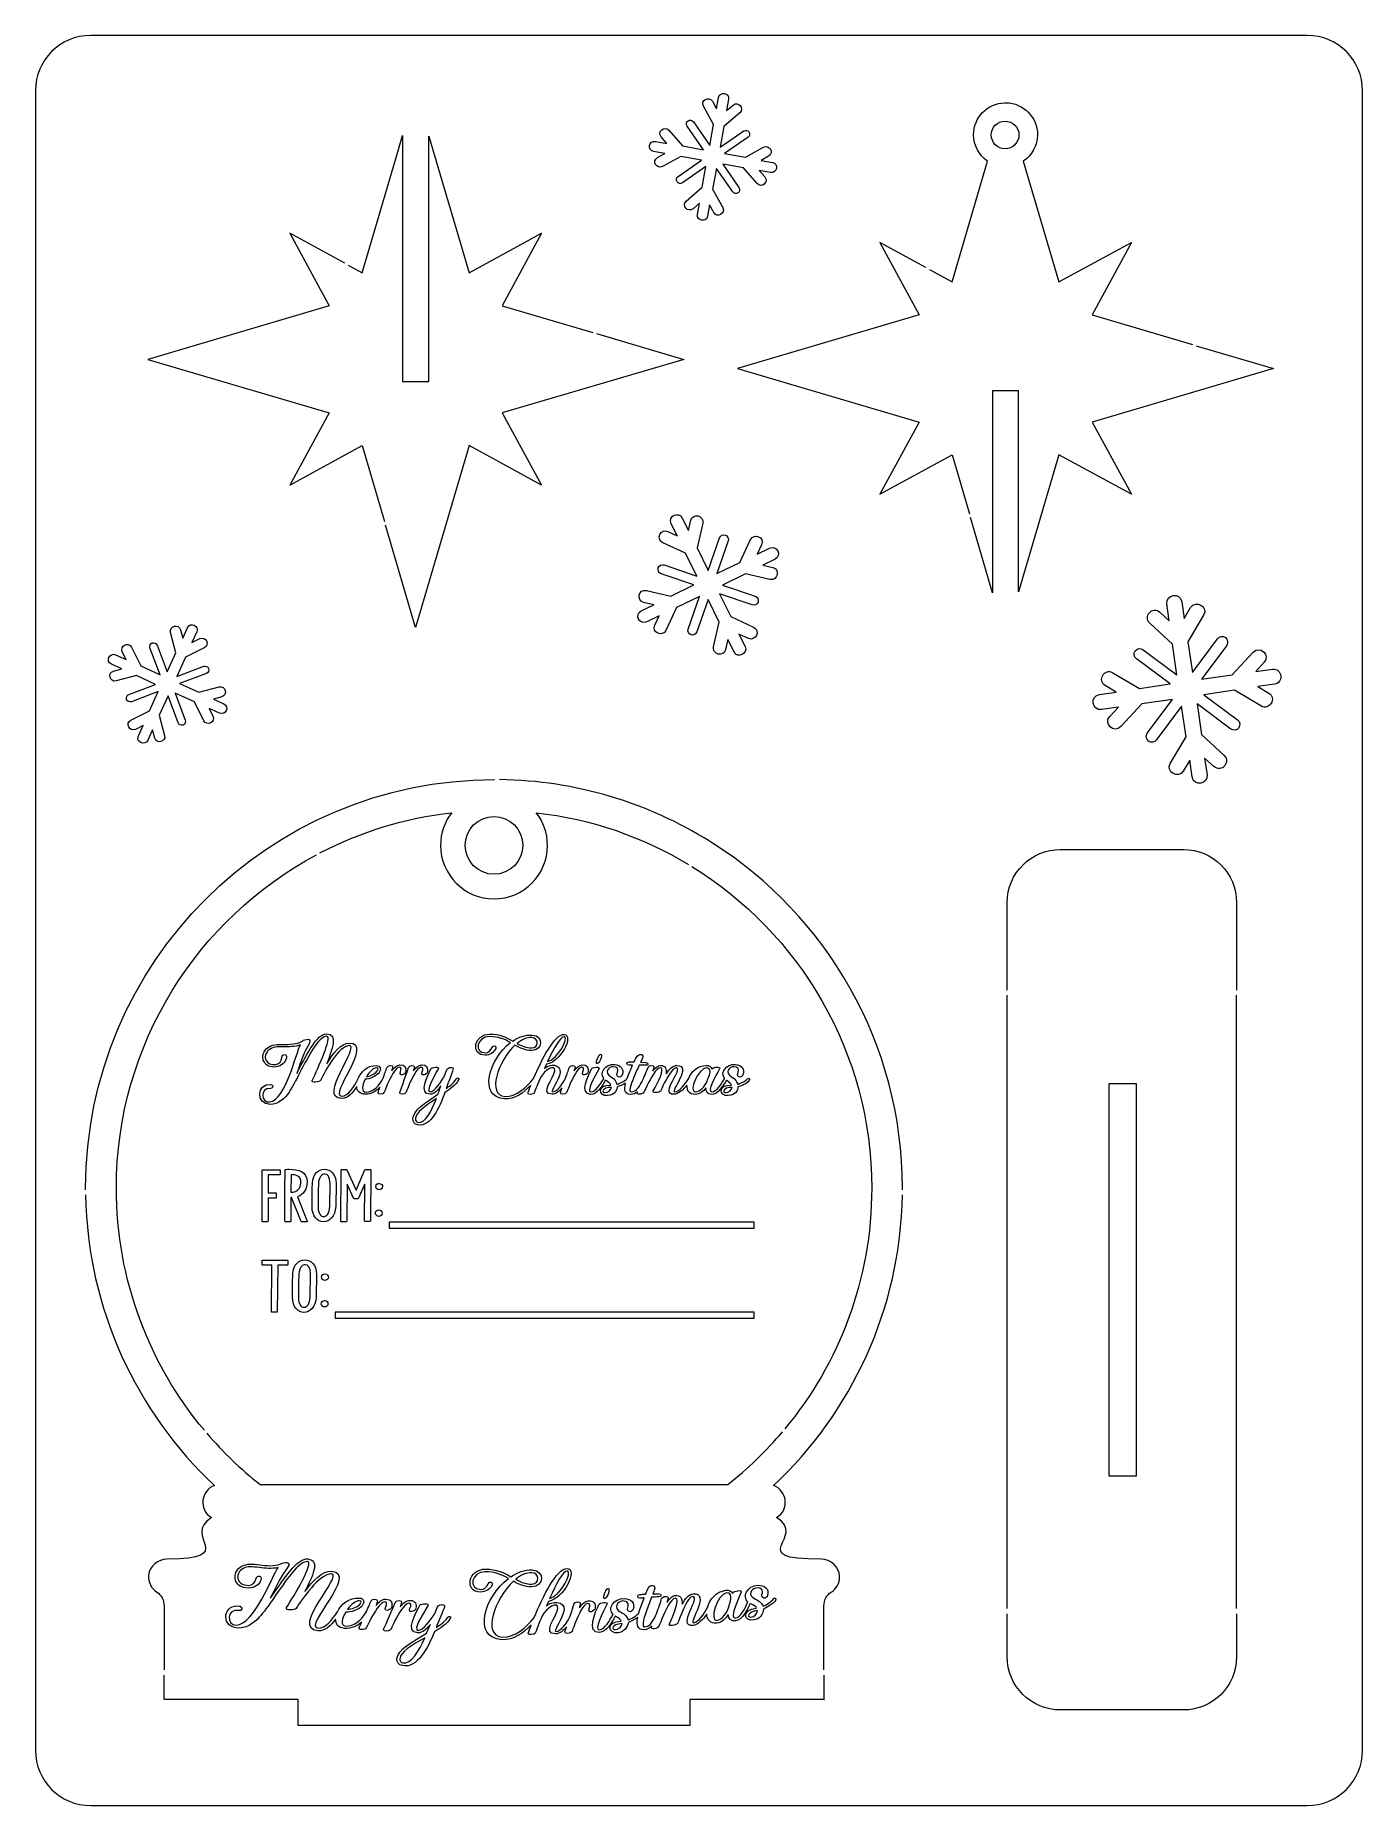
# Model space of a CAD drawing. Header units: inches. Extents: x -795 to -643, y 136 to 339.
import ezdxf

# ---------------------------------------------------------------- set-up
doc = ezdxf.new("R2010")
doc.units = ezdxf.units.IN
doc.header["$MEASUREMENT"] = 0
doc.layers.add('_U+0421_U+043B_U+043E_U+0439 1', color=7, linetype='Continuous')

# ---------------------------------------------------------------- blocks, each defined once
blk = doc.blocks.new('block 2')
at = {"layer": '_U+0421_U+043B_U+043E_U+0439 1', "color": 7, "lineweight": 5, "true_color": 0xffffff}
for points, knots in [([(-753.05, 220.63), (-753.4, 220.61), (-753.72, 220.31), (-753.99, 219.93), (-753.96, 220.07), (-753.9, 220.21), (-753.88, 220.37), (-753.82, 220.66), (-754.45, 220.62), (-754.55, 220.33), (-754.64, 220.04), (-754.81, 219.54), (-754.99, 219.03), (-755.39, 218.33), (-756.04, 217.51), (-756.95, 217.51), (-757.51, 217.51), (-757.4, 218.26), (-757.04, 218.98), (-756.55, 218.94), (-755.69, 219.37), (-755.41, 219.77), (-755.17, 220.12), (-755.24, 220.57), (-755.78, 220.57), (-756.78, 220.57), (-757.54, 219.8), (-757.86, 219), (-758.31, 218.16), (-758.95, 217.04), (-759.74, 217.04), (-761.27, 217.04), (-756.03, 223.14), (-758.87, 223.14), (-759.81, 223.14), (-760.76, 221.91), (-761.44, 220.73), (-760.85, 222.36), (-760.07, 224.19), (-761.48, 224.19), (-762.56, 224.19), (-763.73, 221.87), (-764.76, 219.88), (-764.76, 219.88), (-764.89, 219.63), (-764.89, 219.63), (-764.35, 221.2), (-764.04, 222.15), (-763.47, 223.06), (-763.05, 223.75), (-763.99, 223.61), (-764.22, 223.36), (-764.95, 222.98), (-765.7, 222.98), (-766.39, 222.98), (-766.74, 222.98), (-767.06, 222.98), (-767.36, 222.94), (-768.1, 222.84), (-768.54, 222.43), (-768.7, 221.97), (-768.77, 221.79), (-768.79, 221.61), (-768.78, 221.43), (-768.77, 221.26), (-768.71, 221.08), (-768.61, 220.93), (-768.39, 220.56), (-767.93, 220.31), (-767.26, 220.4), (-766.68, 220.49), (-766.18, 220.88), (-766.07, 221.43), (-765.97, 221.9), (-766.54, 221.98), (-766.6, 221.44), (-766.64, 221.04), (-766.86, 220.74), (-767.28, 220.69), (-767.83, 220.61), (-768.2, 220.8), (-768.38, 221.09), (-768.45, 221.2), (-768.48, 221.34), (-768.5, 221.47), (-768.51, 221.61), (-768.49, 221.75), (-768.44, 221.88), (-768.31, 222.24), (-767.94, 222.57), (-767.34, 222.66), (-767.06, 222.7), (-766.74, 222.69), (-766.41, 222.69), (-765.79, 222.69), (-765.13, 222.69), (-764.47, 222.94), (-764.95, 222.05), (-766.16, 216.65), (-767.99, 216.37), (-768.96, 216.21), (-769.2, 218), (-767.9, 217.91), (-767.57, 217.9), (-767.51, 218.37), (-767.87, 218.39), (-769.52, 218.52), (-769.59, 216.08), (-767.94, 216.08), (-766.99, 216.08), (-766.28, 216.78), (-765.77, 217.51), (-765.4, 218.05), (-764.97, 218.87), (-764.52, 219.76), (-763.52, 221.66), (-762.37, 223.87), (-761.47, 223.91), (-760.72, 223.94), (-762.49, 220.18), (-763.11, 218.85), (-763.28, 218.49), (-762.25, 218.65), (-762.14, 218.88), (-761.71, 219.77), (-760.06, 222.85), (-758.85, 222.85), (-757.59, 222.85), (-762.52, 216.76), (-759.73, 216.76), (-758.99, 216.76), (-758.45, 217.42), (-758.01, 218.15), (-757.98, 217.65), (-757.69, 217.26), (-757.05, 217.26), (-756.32, 217.26), (-755.76, 217.6), (-755.34, 218.06), (-755.42, 217.83), (-755.5, 217.62), (-755.56, 217.46), (-755.67, 217.18), (-754.96, 217.2), (-754.84, 217.48), (-754.69, 217.84), (-754.59, 218.09), (-754.49, 218.37), (-754.13, 219.12), (-753.58, 220.31), (-753.13, 220.35), (-752.87, 220.37), (-752.87, 220.14), (-752.99, 219.83), (-753.19, 219.23), (-752.45, 219.46), (-752.37, 219.86), (-752.3, 220.24), (-752.43, 220.67), (-753.05, 220.63)], [0, 0, 0, 0, 1, 1, 1, 2, 2, 2, 3, 3, 3, 4, 4, 4, 5, 5, 5, 6, 6, 6, 7, 7, 7, 8, 8, 8, 9, 9, 9, 10, 10, 10, 11, 11, 11, 12, 12, 12, 13, 13, 13, 14, 14, 14, 15, 15, 15, 16, 16, 16, 17, 17, 17, 18, 18, 18, 19, 19, 19, 20, 20, 20, 21, 21, 21, 22, 22, 22, 23, 23, 23, 24, 24, 24, 25, 25, 25, 26, 26, 26, 27, 27, 27, 28, 28, 28, 29, 29, 29, 30, 30, 30, 31, 31, 31, 32, 32, 32, 33, 33, 33, 34, 34, 34, 35, 35, 35, 36, 36, 36, 37, 37, 37, 38, 38, 38, 39, 39, 39, 40, 40, 40, 41, 41, 41, 42, 42, 42, 43, 43, 43, 44, 44, 44, 45, 45, 45, 46, 46, 46, 47, 47, 47, 48, 48, 48, 49, 49, 49, 50, 50, 50, 51, 51, 51, 52, 52, 52, 53, 53, 53, 53]), ([(-755.75, 220.28), (-755.44, 220.28), (-755.56, 220.02), (-755.68, 219.89), (-755.91, 219.59), (-756.5, 219.33), (-756.88, 219.27), (-756.55, 219.82), (-756.1, 220.28), (-755.75, 220.28)], [0, 0, 0, 0, 1, 1, 1, 2, 2, 2, 3, 3, 3, 3])]:
    blk.add_open_spline(points, degree=3, knots=knots, dxfattribs=at)
blk = doc.blocks.new('block 3')
at = {"layer": '_U+0421_U+043B_U+043E_U+0439 1', "color": 7, "lineweight": 5, "true_color": 0xffffff}
for points, knots in [([(-746.56, 219.03), (-746.91, 218.45), (-747.46, 218.12), (-747.74, 217.91), (-747.61, 218.3), (-747.04, 219.79), (-746.95, 220.06), (-746.8, 220.49), (-747.56, 220.36), (-747.65, 220.09), (-747.65, 220.09), (-747.92, 219.36), (-747.92, 219.36), (-748.31, 218.73), (-749.06, 217.53), (-749.56, 217.53), (-750.14, 217.53), (-749.15, 219.3), (-748.66, 220.15), (-748.45, 220.51), (-749.4, 220.36), (-749.49, 220.18), (-749.84, 219.46), (-750.96, 217.26), (-749.56, 217.26), (-749.08, 217.26), (-748.74, 217.69), (-748.34, 218.21), (-748.49, 217.81), (-748.61, 217.46), (-748.68, 217.25), (-750.09, 216.31), (-751.56, 215.38), (-751.55, 214.43), (-751.55, 214.1), (-751.39, 213.8), (-750.98, 213.74), (-749.49, 213.5), (-748.51, 215.7), (-747.9, 217.44), (-747.37, 217.81), (-746.69, 218.21), (-746.28, 218.96), (-746.21, 219.1), (-746.46, 219.18), (-746.56, 219.03)], [0, 0, 0, 0, 1, 1, 1, 2, 2, 2, 3, 3, 3, 4, 4, 4, 5, 5, 5, 6, 6, 6, 7, 7, 7, 8, 8, 8, 9, 9, 9, 10, 10, 10, 11, 11, 11, 12, 12, 12, 13, 13, 13, 14, 14, 14, 15, 15, 15, 15]), ([(-750.93, 214.03), (-751.18, 214.06), (-751.27, 214.24), (-751.27, 214.44), (-751.27, 215.14), (-750.09, 215.95), (-748.86, 216.78), (-749.39, 215.36), (-750.11, 213.89), (-750.93, 214.03)], [0, 0, 0, 0, 1, 1, 1, 2, 2, 2, 3, 3, 3, 3])]:
    blk.add_open_spline(points, degree=3, knots=knots, dxfattribs=at)
blk = doc.blocks.new('block 4')
at = {"layer": '_U+0421_U+043B_U+043E_U+0439 1', "color": 7, "lineweight": 5, "true_color": 0xffffff}
for points, knots in [([(-732.1, 220.63), (-732.45, 220.61), (-732.77, 220.31), (-733.05, 219.93), (-733.01, 220.07), (-732.96, 220.21), (-732.93, 220.37), (-732.87, 220.66), (-733.51, 220.62), (-733.6, 220.33), (-733.7, 220.04), (-733.87, 219.54), (-734.05, 219.03), (-734.34, 218.5), (-734.98, 217.52), (-735.54, 217.52), (-735.84, 217.52), (-734.74, 218.87), (-734.64, 219.77), (-734.53, 220.77), (-735.92, 220.78), (-736.44, 220.21), (-736.44, 220.21), (-736.22, 220.71), (-736.22, 220.71), (-734.58, 220.93), (-733.05, 224.02), (-734.16, 224.12), (-735.26, 224.22), (-736.79, 221.19), (-737.7, 219.06), (-737.7, 219.06), (-737.7, 219.06), (-737.7, 219.06), (-738.53, 218.06), (-739.66, 216.94), (-740.98, 217.01), (-743.1, 217.14), (-741.78, 221.09), (-739.83, 222.89), (-739.25, 222.56), (-738.68, 222.28), (-737.93, 222.28), (-736.6, 222.28), (-736.5, 223.96), (-737.85, 224.05), (-738.64, 224.1), (-739.4, 223.83), (-740.09, 223.37), (-740.8, 223.77), (-741.58, 224.17), (-742.76, 224.17), (-744.55, 224.17), (-745, 221.73), (-743.24, 221.73), (-742.77, 221.73), (-742.24, 222.04), (-742.04, 222.5), (-741.91, 222.83), (-742.35, 222.93), (-742.47, 222.61), (-742.59, 222.28), (-742.88, 222.01), (-743.23, 222.01), (-744.58, 222.01), (-744.21, 223.88), (-742.78, 223.88), (-741.73, 223.88), (-741, 223.55), (-740.35, 223.19), (-742.84, 221.28), (-744.07, 216.92), (-741.03, 216.73), (-739.86, 216.66), (-738.84, 217.42), (-738.02, 218.3), (-738.16, 217.94), (-738.28, 217.63), (-738.36, 217.41), (-738.45, 217.16), (-737.72, 217.23), (-737.64, 217.4), (-737.49, 217.75), (-737.22, 218.43), (-736.89, 219.19), (-736.45, 220.01), (-735.17, 220.81), (-735.27, 219.93), (-735.37, 219.13), (-737.05, 217.26), (-735.58, 217.26), (-735.16, 217.26), (-734.75, 217.6), (-734.42, 218), (-734.49, 217.79), (-734.56, 217.6), (-734.62, 217.46), (-734.72, 217.18), (-734.01, 217.2), (-733.89, 217.48), (-733.74, 217.84), (-733.65, 218.09), (-733.54, 218.37), (-733.19, 219.12), (-732.63, 220.31), (-732.18, 220.35), (-731.93, 220.37), (-731.93, 220.14), (-732.04, 219.83), (-732.24, 219.23), (-731.5, 219.46), (-731.42, 219.86), (-731.35, 220.24), (-731.48, 220.67), (-732.1, 220.63)], [0, 0, 0, 0, 1, 1, 1, 2, 2, 2, 3, 3, 3, 4, 4, 4, 5, 5, 5, 6, 6, 6, 7, 7, 7, 8, 8, 8, 9, 9, 9, 10, 10, 10, 11, 11, 11, 12, 12, 12, 13, 13, 13, 14, 14, 14, 15, 15, 15, 16, 16, 16, 17, 17, 17, 18, 18, 18, 19, 19, 19, 20, 20, 20, 21, 21, 21, 22, 22, 22, 23, 23, 23, 24, 24, 24, 25, 25, 25, 26, 26, 26, 27, 27, 27, 28, 28, 28, 29, 29, 29, 30, 30, 30, 31, 31, 31, 32, 32, 32, 33, 33, 33, 34, 34, 34, 35, 35, 35, 36, 36, 36, 37, 37, 37, 38, 38, 38, 38]), ([(-737.9, 223.77), (-737.04, 223.71), (-737.06, 222.57), (-737.92, 222.57), (-738.56, 222.57), (-739.07, 222.8), (-739.59, 223.09), (-739.04, 223.53), (-738.46, 223.8), (-737.9, 223.77)], [0, 0, 0, 0, 1, 1, 1, 2, 2, 2, 3, 3, 3, 3]), ([(-734.18, 223.84), (-733.61, 223.79), (-734.85, 221.32), (-736.08, 221.02), (-735.38, 222.52), (-734.62, 223.88), (-734.18, 223.84)], [0, 0, 0, 0, 1, 1, 1, 2, 2, 2, 2])]:
    blk.add_open_spline(points, degree=3, knots=knots, dxfattribs=at)
blk = doc.blocks.new('block 5')
at = {"layer": '_U+0421_U+043B_U+043E_U+0439 1', "color": 7, "lineweight": 5, "true_color": 0xffffff}
for points, knots in [([(-713.13, 219.03), (-713.3, 218.8), (-714.02, 218.44), (-714.26, 218.4), (-714.35, 218.69), (-714.52, 218.99), (-714.96, 219.25), (-715.79, 219.77), (-715.23, 220.43), (-714.69, 220.41), (-714.22, 220.41), (-714.02, 220.12), (-714.23, 219.65), (-714.42, 219.24), (-713.83, 219.05), (-713.66, 219.47), (-713.4, 220.15), (-713.84, 220.6), (-714.51, 220.67), (-715.62, 220.78), (-716.3, 219.72), (-715.76, 219.06), (-715.76, 219.05), (-715.77, 219.04), (-715.78, 219.03), (-716.13, 218.47), (-716.69, 217.53), (-717.24, 217.53), (-717.83, 217.53), (-716.83, 219.33), (-716.33, 220.16), (-716.13, 220.5), (-717.08, 220.36), (-717.15, 220.21), (-717.15, 220.21), (-717.18, 220.15), (-717.18, 220.15), (-717.29, 220.45), (-717.54, 220.57), (-717.85, 220.57), (-718.86, 220.57), (-719.61, 219.81), (-719.92, 219.02), (-720.27, 218.45), (-720.95, 217.54), (-721.5, 217.54), (-722.01, 217.54), (-719.43, 220.57), (-721.25, 220.57), (-721.7, 220.57), (-722.12, 220.14), (-722.47, 219.61), (-722.4, 220.14), (-722.53, 220.57), (-723.14, 220.57), (-723.42, 220.57), (-723.72, 220.29), (-724.02, 219.9), (-724.02, 219.9), (-723.88, 220.31), (-723.88, 220.31), (-723.75, 220.66), (-724.43, 220.62), (-724.53, 220.37), (-724.66, 220.04), (-724.92, 219.43), (-725.18, 218.84), (-725.43, 218.33), (-725.89, 217.53), (-726.47, 217.53), (-726.81, 217.53), (-726.58, 218.28), (-726.22, 219.12), (-726.01, 219.63), (-725.8, 220.07), (-725.58, 220.58), (-725.58, 220.58), (-724.79, 220.58), (-724.79, 220.58), (-724.51, 220.49), (-724.49, 220.9), (-724.79, 220.9), (-724.79, 220.9), (-725.41, 220.94), (-725.41, 220.94), (-725.28, 221.22), (-725.25, 221.27), (-725.22, 221.31), (-724.95, 221.87), (-725.59, 222.1), (-725.95, 221.39), (-725.95, 221.39), (-726.13, 220.99), (-726.13, 220.99), (-726.13, 220.99), (-726.14, 220.98), (-726.14, 220.98), (-726.14, 220.98), (-726.76, 220.97), (-726.76, 220.97), (-727.04, 220.97), (-727.06, 220.58), (-726.77, 220.58), (-726.77, 220.58), (-726.33, 220.58), (-726.33, 220.58), (-726.56, 220.09), (-726.77, 219.63), (-726.95, 219.12), (-726.96, 219.1), (-726.97, 219.07), (-726.98, 219.04), (-726.98, 219.04), (-726.99, 219.04), (-726.99, 219.03), (-727.16, 218.8), (-727.89, 218.44), (-728.13, 218.4), (-728.21, 218.69), (-728.38, 218.99), (-728.82, 219.25), (-729.65, 219.77), (-729.1, 220.43), (-728.56, 220.41), (-728.08, 220.41), (-727.88, 220.12), (-728.09, 219.65), (-728.28, 219.24), (-727.69, 219.05), (-727.53, 219.47), (-727.27, 220.15), (-727.7, 220.6), (-728.37, 220.67), (-729.49, 220.78), (-730.16, 219.72), (-729.62, 219.06), (-729.63, 219.05), (-729.64, 219.04), (-729.64, 219.03), (-730, 218.47), (-730.56, 217.53), (-731.11, 217.53), (-731.69, 217.53), (-730.7, 219.3), (-730.21, 220.15), (-730, 220.51), (-730.95, 220.36), (-731.04, 220.18), (-731.39, 219.46), (-732.51, 217.24), (-731.11, 217.24), (-730.44, 217.24), (-729.8, 218.19), (-729.42, 218.87), (-729.39, 218.86), (-729.38, 218.84), (-729.35, 218.82), (-729.07, 218.66), (-728.9, 218.47), (-728.82, 218.31), (-730.43, 218.37), (-730.3, 217.01), (-729.21, 217.1), (-728.36, 217.15), (-728.12, 217.69), (-728.09, 218.12), (-727.88, 218.15), (-727.46, 218.32), (-727.14, 218.53), (-727.31, 217.81), (-727.24, 217.24), (-726.55, 217.24), (-726.25, 217.24), (-725.98, 217.36), (-725.75, 217.54), (-725.75, 217.53), (-725.76, 217.53), (-725.76, 217.52), (-725.95, 217.12), (-725.17, 217.23), (-725.04, 217.49), (-724.88, 217.81), (-724.76, 218.07), (-724.64, 218.31), (-724.25, 219.03), (-723.61, 220.29), (-723.14, 220.29), (-722.56, 220.29), (-723.45, 218.51), (-723.95, 217.66), (-724.16, 217.31), (-723.21, 217.46), (-723.12, 217.63), (-723.04, 217.79), (-722.92, 218.03), (-722.81, 218.3), (-722.4, 219.01), (-721.82, 220.28), (-721.35, 220.28), (-720.38, 220.28), (-723.3, 217.25), (-721.58, 217.25), (-721.09, 217.25), (-720.51, 217.76), (-720.08, 218.3), (-720.1, 217.71), (-719.82, 217.24), (-719.15, 217.24), (-718.64, 217.24), (-718.2, 217.6), (-717.9, 217.98), (-717.9, 217.55), (-717.74, 217.24), (-717.24, 217.24), (-716.57, 217.24), (-715.94, 218.19), (-715.55, 218.87), (-715.53, 218.86), (-715.51, 218.84), (-715.49, 218.82), (-715.2, 218.66), (-715.04, 218.47), (-714.96, 218.31), (-716.56, 218.37), (-716.44, 217.01), (-715.35, 217.1), (-714.49, 217.15), (-714.25, 217.69), (-714.23, 218.12), (-713.93, 218.17), (-713.19, 218.48), (-712.93, 218.83), (-712.76, 219.08), (-713.04, 219.15), (-713.13, 219.03)], [0, 0, 0, 0, 1, 1, 1, 2, 2, 2, 3, 3, 3, 4, 4, 4, 5, 5, 5, 6, 6, 6, 7, 7, 7, 8, 8, 8, 9, 9, 9, 10, 10, 10, 11, 11, 11, 12, 12, 12, 13, 13, 13, 14, 14, 14, 15, 15, 15, 16, 16, 16, 17, 17, 17, 18, 18, 18, 19, 19, 19, 20, 20, 20, 21, 21, 21, 22, 22, 22, 23, 23, 23, 24, 24, 24, 25, 25, 25, 26, 26, 26, 27, 27, 27, 28, 28, 28, 29, 29, 29, 30, 30, 30, 31, 31, 31, 32, 32, 32, 33, 33, 33, 34, 34, 34, 35, 35, 35, 36, 36, 36, 37, 37, 37, 38, 38, 38, 39, 39, 39, 40, 40, 40, 41, 41, 41, 42, 42, 42, 43, 43, 43, 44, 44, 44, 45, 45, 45, 46, 46, 46, 47, 47, 47, 48, 48, 48, 49, 49, 49, 50, 50, 50, 51, 51, 51, 52, 52, 52, 53, 53, 53, 54, 54, 54, 55, 55, 55, 56, 56, 56, 57, 57, 57, 58, 58, 58, 59, 59, 59, 60, 60, 60, 61, 61, 61, 62, 62, 62, 63, 63, 63, 64, 64, 64, 65, 65, 65, 66, 66, 66, 67, 67, 67, 68, 68, 68, 69, 69, 69, 70, 70, 70, 71, 71, 71, 72, 72, 72, 73, 73, 73, 74, 74, 74, 75, 75, 75, 76, 76, 76, 77, 77, 77, 78, 78, 78, 78]), ([(-717.45, 219.6), (-717.57, 219.33), (-717.69, 219.02), (-717.78, 218.71), (-718.03, 218.21), (-718.53, 217.53), (-719.15, 217.53), (-719.91, 217.53), (-718.8, 220.28), (-717.81, 220.28), (-717.39, 220.28), (-717.38, 219.93), (-717.45, 219.6)], [0, 0, 0, 0, 1, 1, 1, 2, 2, 2, 3, 3, 3, 4, 4, 4, 4]), ([(-729.52, 217.45), (-729.87, 217.45), (-729.87, 218.04), (-728.76, 218.04), (-728.82, 217.67), (-729.16, 217.45), (-729.52, 217.45)], [0, 0, 0, 0, 1, 1, 1, 2, 2, 2, 2]), ([(-715.66, 217.45), (-716.01, 217.45), (-716.01, 218.04), (-714.9, 218.04), (-714.96, 217.67), (-715.29, 217.45), (-715.66, 217.45)], [0, 0, 0, 0, 1, 1, 1, 2, 2, 2, 2])]:
    blk.add_open_spline(points, degree=3, knots=knots, dxfattribs=at)
blk = doc.blocks.new('block 6')
at = {"layer": '_U+0421_U+043B_U+043E_U+0439 1', "color": 7, "lineweight": 5, "true_color": 0xffffff}
for points, knots in [([(-764.8, 205.49), (-764.1, 205.7), (-763.7, 206.44), (-763.7, 207.16), (-763.7, 208.42), (-764.69, 208.64), (-765.79, 208.64), (-765.89, 208.64), (-766.01, 208.64), (-766.14, 208.63), (-766.18, 208.63), (-766.22, 208.61), (-766.22, 208.59), (-766.24, 207.41), (-766.26, 206.54), (-766.26, 202.68), (-766.26, 202.65), (-766.23, 202.63), (-766.17, 202.63), (-766.17, 202.63), (-765.65, 202.63), (-765.65, 202.63), (-765.6, 202.63), (-765.56, 202.65), (-765.56, 202.68), (-765.56, 203.58), (-765.56, 204.5), (-765.56, 205.41), (-765.56, 205.41), (-765.51, 205.41), (-765.51, 205.41), (-765.51, 205.41), (-764.39, 202.66), (-764.39, 202.66), (-764.38, 202.64), (-764.34, 202.63), (-764.31, 202.63), (-764.31, 202.63), (-763.76, 202.63), (-763.76, 202.63), (-763.69, 202.63), (-763.66, 202.66), (-763.68, 202.7), (-763.68, 202.7), (-764.8, 205.49), (-764.8, 205.49)], [0, 0, 0, 0, 1, 1, 1, 2, 2, 2, 3, 3, 3, 4, 4, 4, 5, 5, 5, 6, 6, 6, 7, 7, 7, 8, 8, 8, 9, 9, 9, 10, 10, 10, 11, 11, 11, 12, 12, 12, 13, 13, 13, 14, 14, 14, 15, 15, 15, 15]), ([(-765.57, 206.02), (-765.57, 206.02), (-765.54, 208.03), (-765.54, 208.03), (-764.96, 208.04), (-764.41, 207.85), (-764.41, 207.13), (-764.41, 206.68), (-764.69, 206.21), (-765.03, 206.08), (-765.22, 206.03), (-765.4, 206.02), (-765.57, 206.02)], [0, 0, 0, 0, 1, 1, 1, 2, 2, 2, 3, 3, 3, 4, 4, 4, 4])]:
    blk.add_open_spline(points, degree=3, knots=knots, dxfattribs=at)
blk = doc.blocks.new('block 7')
at = {"layer": '_U+0421_U+043B_U+043E_U+0439 1', "color": 7, "lineweight": 5, "true_color": 0xffffff}
for points, knots in [([(-761.72, 208.65), (-762.37, 208.65), (-763.04, 208.13), (-763.09, 207.07), (-763.12, 206.51), (-763.13, 205.8), (-763.13, 205.15), (-763.13, 205.15), (-763.13, 204.36), (-763.13, 204.36), (-763.14, 203.22), (-762.49, 202.61), (-761.82, 202.61), (-761.15, 202.61), (-760.47, 203.21), (-760.41, 204.39), (-760.41, 204.39), (-760.38, 207.01), (-760.38, 207.01), (-760.36, 208.09), (-761.04, 208.65), (-761.72, 208.65)], [0, 0, 0, 0, 1, 1, 1, 2, 2, 2, 3, 3, 3, 4, 4, 4, 5, 5, 5, 6, 6, 6, 7, 7, 7, 7]), ([(-761.1, 204.39), (-761.12, 203.62), (-761.47, 203.21), (-761.82, 203.21), (-762.14, 203.21), (-762.45, 203.58), (-762.45, 204.36), (-762.45, 205.14), (-762.43, 206.24), (-762.4, 207.03), (-762.37, 207.71), (-762.02, 208.1), (-761.66, 208.1), (-761.36, 208.1), (-761.06, 207.76), (-761.07, 207.03), (-761.07, 207.03), (-761.1, 204.39), (-761.1, 204.39)], [0, 0, 0, 0, 1, 1, 1, 2, 2, 2, 3, 3, 3, 4, 4, 4, 5, 5, 5, 6, 6, 6, 6])]:
    blk.add_open_spline(points, degree=3, knots=knots, dxfattribs=at)
blk = doc.blocks.new('block 8')
at = {"layer": '_U+0421_U+043B_U+043E_U+0439 1', "color": 7, "lineweight": 5, "true_color": 0xffffff}
for points, knots in [([(-763.97, 198.24), (-764.62, 198.24), (-765.29, 197.72), (-765.34, 196.66), (-765.37, 196.1), (-765.38, 195.39), (-765.38, 194.74), (-765.38, 194.74), (-765.38, 193.95), (-765.38, 193.95), (-765.39, 192.82), (-764.73, 192.21), (-764.06, 192.21), (-763.39, 192.21), (-762.72, 192.8), (-762.65, 193.98), (-762.65, 193.98), (-762.63, 196.6), (-762.63, 196.6), (-762.61, 197.69), (-763.29, 198.24), (-763.97, 198.24)], [0, 0, 0, 0, 1, 1, 1, 2, 2, 2, 3, 3, 3, 4, 4, 4, 5, 5, 5, 6, 6, 6, 7, 7, 7, 7]), ([(-763.35, 193.98), (-763.37, 193.21), (-763.72, 192.8), (-764.06, 192.8), (-764.39, 192.8), (-764.7, 193.17), (-764.7, 193.95), (-764.7, 194.73), (-764.68, 195.83), (-764.65, 196.63), (-764.62, 197.31), (-764.27, 197.69), (-763.92, 197.69), (-763.61, 197.69), (-763.31, 197.36), (-763.32, 196.63), (-763.32, 196.63), (-763.35, 193.98), (-763.35, 193.98)], [0, 0, 0, 0, 1, 1, 1, 2, 2, 2, 3, 3, 3, 4, 4, 4, 5, 5, 5, 6, 6, 6, 6])]:
    blk.add_open_spline(points, degree=3, knots=knots, dxfattribs=at)
blk = doc.blocks.new('block 9')
at = {"layer": '_U+0421_U+043B_U+043E_U+0439 1', "color": 7, "lineweight": 5, "true_color": 0xffffff}
for points, knots in [([(-754.69, 159.3), (-755.08, 159.3), (-755.45, 159), (-755.78, 158.59), (-755.73, 158.75), (-755.67, 158.9), (-755.63, 159.07), (-755.55, 159.37), (-756.24, 159.38), (-756.37, 159.08), (-756.5, 158.77), (-756.73, 158.23), (-756.98, 157.68), (-757.47, 156.96), (-758.27, 156.13), (-759.28, 156.21), (-759.92, 156.26), (-759.72, 157.06), (-759.25, 157.82), (-758.71, 157.73), (-757.71, 158.13), (-757.38, 158.54), (-757.08, 158.89), (-757.13, 159.39), (-757.72, 159.43), (-758.86, 159.52), (-759.81, 158.7), (-760.22, 157.84), (-760.8, 156.98), (-761.6, 155.9), (-762.46, 155.98), (-764.19, 156.14), (-757.78, 162.23), (-760.89, 162.51), (-761.92, 162.6), (-763.09, 161.36), (-763.97, 160.16), (-763.14, 161.86), (-762.1, 163.76), (-763.63, 163.92), (-764.81, 164.05), (-766.36, 161.66), (-767.76, 159.65), (-767.83, 159.55), (-767.87, 159.5), (-767.94, 159.4), (-767.13, 161.02), (-766.66, 162.02), (-765.94, 162.93), (-765.39, 163.63), (-766.43, 163.59), (-766.71, 163.35), (-767.56, 163.04), (-768.39, 163.14), (-769.14, 163.23), (-769.51, 163.28), (-769.87, 163.33), (-770.21, 163.33), (-771.02, 163.31), (-771.56, 162.95), (-771.81, 162.48), (-771.91, 162.3), (-771.97, 162.1), (-771.98, 161.91), (-771.99, 161.72), (-771.96, 161.52), (-771.87, 161.34), (-771.68, 160.91), (-771.2, 160.56), (-770.45, 160.57), (-769.81, 160.57), (-769.19, 160.94), (-769, 161.51), (-768.82, 162), (-769.45, 162.16), (-769.58, 161.6), (-769.68, 161.17), (-769.97, 160.88), (-770.44, 160.88), (-771.05, 160.88), (-771.44, 161.13), (-771.59, 161.48), (-771.65, 161.61), (-771.67, 161.76), (-771.67, 161.9), (-771.66, 162.05), (-771.61, 162.21), (-771.54, 162.34), (-771.34, 162.71), (-770.89, 163), (-770.22, 163.02), (-769.9, 163.02), (-769.56, 162.97), (-769.2, 162.92), (-768.52, 162.84), (-767.8, 162.75), (-767.04, 162.93), (-767.68, 162.02), (-769.76, 156.36), (-771.86, 156.32), (-772.97, 156.31), (-772.97, 158.26), (-771.53, 157.98), (-771.16, 157.9), (-771.03, 158.4), (-771.42, 158.49), (-773.25, 158.88), (-773.71, 156.26), (-771.84, 156), (-770.77, 155.86), (-769.86, 156.51), (-769.19, 157.23), (-768.71, 157.75), (-768.12, 158.58), (-767.5, 159.49), (-766.15, 161.42), (-764.63, 163.67), (-763.65, 163.61), (-762.84, 163.57), (-765.2, 159.69), (-766.05, 158.33), (-766.28, 157.96), (-765.11, 158), (-764.97, 158.23), (-764.38, 159.16), (-762.23, 162.31), (-760.9, 162.19), (-759.52, 162.07), (-765.64, 155.97), (-762.48, 155.67), (-761.66, 155.59), (-760.99, 156.25), (-760.43, 156.99), (-760.44, 156.45), (-760.14, 156.01), (-759.42, 155.95), (-758.6, 155.89), (-757.94, 156.21), (-757.43, 156.67), (-757.54, 156.42), (-757.65, 156.2), (-757.73, 156.03), (-757.87, 155.74), (-757.06, 155.71), (-756.91, 156), (-756.72, 156.38), (-756.59, 156.65), (-756.45, 156.94), (-756, 157.73), (-755.29, 158.99), (-754.79, 158.99), (-754.51, 159), (-754.52, 158.76), (-754.67, 158.42), (-754.93, 157.78), (-754.09, 157.98), (-753.98, 158.42), (-753.88, 158.82), (-754.01, 159.3), (-754.69, 159.3)], [0, 0, 0, 0, 1, 1, 1, 2, 2, 2, 3, 3, 3, 4, 4, 4, 5, 5, 5, 6, 6, 6, 7, 7, 7, 8, 8, 8, 9, 9, 9, 10, 10, 10, 11, 11, 11, 12, 12, 12, 13, 13, 13, 14, 14, 14, 15, 15, 15, 16, 16, 16, 17, 17, 17, 18, 18, 18, 19, 19, 19, 20, 20, 20, 21, 21, 21, 22, 22, 22, 23, 23, 23, 24, 24, 24, 25, 25, 25, 26, 26, 26, 27, 27, 27, 28, 28, 28, 29, 29, 29, 30, 30, 30, 31, 31, 31, 32, 32, 32, 33, 33, 33, 34, 34, 34, 35, 35, 35, 36, 36, 36, 37, 37, 37, 38, 38, 38, 39, 39, 39, 40, 40, 40, 41, 41, 41, 42, 42, 42, 43, 43, 43, 44, 44, 44, 45, 45, 45, 46, 46, 46, 47, 47, 47, 48, 48, 48, 49, 49, 49, 50, 50, 50, 51, 51, 51, 52, 52, 52, 53, 53, 53, 53]), ([(-757.71, 159.11), (-757.36, 159.09), (-757.52, 158.82), (-757.66, 158.69), (-757.95, 158.38), (-758.62, 158.14), (-759.05, 158.12), (-758.64, 158.68), (-758.1, 159.14), (-757.71, 159.11)], [0, 0, 0, 0, 1, 1, 1, 2, 2, 2, 3, 3, 3, 3])]:
    blk.add_open_spline(points, degree=3, knots=knots, dxfattribs=at)
blk = doc.blocks.new('block 10')
at = {"layer": '_U+0421_U+043B_U+043E_U+0439 1', "color": 7, "lineweight": 5, "true_color": 0xffffff}
for points, knots in [([(-747.53, 157.24), (-747.94, 156.62), (-748.57, 156.27), (-748.89, 156.05), (-748.73, 156.47), (-748.03, 158.08), (-747.93, 158.37), (-747.75, 158.83), (-748.61, 158.71), (-748.71, 158.43), (-748.84, 158.11), (-748.9, 157.96), (-749.04, 157.64), (-749.5, 156.96), (-750.4, 155.69), (-750.95, 155.72), (-751.61, 155.74), (-750.41, 157.62), (-749.83, 158.53), (-749.58, 158.91), (-750.64, 158.79), (-750.75, 158.6), (-751.18, 157.83), (-752.55, 155.5), (-750.97, 155.43), (-750.43, 155.41), (-750.02, 155.85), (-749.55, 156.4), (-749.74, 155.97), (-749.89, 155.6), (-749.98, 155.38), (-751.61, 154.41), (-753.33, 153.49), (-753.38, 152.46), (-753.4, 152.09), (-753.23, 151.76), (-752.76, 151.67), (-751.06, 151.32), (-749.84, 153.68), (-749.09, 155.55), (-748.47, 155.93), (-747.7, 156.34), (-747.22, 157.14), (-747.13, 157.3), (-747.41, 157.4), (-747.53, 157.24)], [0, 0, 0, 0, 1, 1, 1, 2, 2, 2, 3, 3, 3, 4, 4, 4, 5, 5, 5, 6, 6, 6, 7, 7, 7, 8, 8, 8, 9, 9, 9, 10, 10, 10, 11, 11, 11, 12, 12, 12, 13, 13, 13, 14, 14, 14, 15, 15, 15, 15]), ([(-752.7, 151.98), (-752.98, 152.03), (-753.07, 152.23), (-753.06, 152.45), (-753.02, 153.21), (-751.64, 154.02), (-750.2, 154.87), (-750.86, 153.35), (-751.76, 151.79), (-752.7, 151.98)], [0, 0, 0, 0, 1, 1, 1, 2, 2, 2, 3, 3, 3, 3])]:
    blk.add_open_spline(points, degree=3, knots=knots, dxfattribs=at)
blk = doc.blocks.new('block 11')
at = {"layer": '_U+0421_U+043B_U+043E_U+0439 1', "color": 7, "lineweight": 5, "true_color": 0xffffff}
for points, knots in [([(-731.41, 159.11), (-731.8, 159.07), (-732.14, 158.74), (-732.43, 158.3), (-732.4, 158.46), (-732.35, 158.62), (-732.32, 158.8), (-732.28, 159.1), (-732.97, 159.04), (-733.07, 158.72), (-733.16, 158.4), (-733.34, 157.84), (-733.52, 157.26), (-733.83, 156.68), (-734.52, 155.6), (-735.14, 155.59), (-735.48, 155.57), (-734.29, 157.08), (-734.2, 158.07), (-734.12, 159.16), (-735.66, 159.13), (-736.23, 158.5), (-736.13, 158.71), (-736.08, 158.82), (-735.99, 159.04), (-734.18, 159.33), (-732.61, 162.76), (-733.83, 162.82), (-735.04, 162.89), (-736.67, 159.52), (-737.63, 157.18), (-738.54, 156.08), (-739.8, 154.87), (-741.28, 154.95), (-743.68, 155.09), (-742.15, 159.38), (-740.01, 161.36), (-739.37, 161), (-738.74, 160.7), (-737.92, 160.71), (-736.45, 160.74), (-736.39, 162.58), (-737.85, 162.65), (-738.72, 162.69), (-739.55, 162.39), (-740.3, 161.88), (-741.08, 162.31), (-741.94, 162.74), (-743.22, 162.75), (-745.18, 162.77), (-745.72, 160.13), (-743.78, 160.11), (-743.25, 160.1), (-742.66, 160.44), (-742.45, 160.93), (-742.3, 161.28), (-742.78, 161.4), (-742.91, 161.06), (-743.05, 160.7), (-743.38, 160.41), (-743.76, 160.42), (-745.26, 160.43), (-744.81, 162.46), (-743.25, 162.45), (-742.1, 162.44), (-741.3, 162.07), (-740.59, 161.68), (-743.32, 159.6), (-744.78, 154.85), (-741.33, 154.64), (-740.01, 154.57), (-738.87, 155.4), (-737.96, 156.36), (-738.11, 155.97), (-738.23, 155.64), (-738.31, 155.41), (-738.42, 155.12), (-737.59, 155.21), (-737.51, 155.4), (-737.35, 155.78), (-737.07, 156.58), (-736.7, 157.37), (-736.29, 158.26), (-734.83, 159.17), (-734.91, 158.22), (-734.99, 157.35), (-736.84, 155.26), (-735.17, 155.3), (-734.71, 155.32), (-734.26, 155.7), (-733.89, 156.14), (-733.97, 155.91), (-734.04, 155.71), (-734.1, 155.55), (-734.21, 155.25), (-733.4, 155.3), (-733.28, 155.6), (-733.13, 156.01), (-733.03, 156.28), (-732.92, 156.59), (-732.55, 157.42), (-731.99, 158.74), (-731.49, 158.8), (-731.21, 158.83), (-731.2, 158.59), (-731.31, 158.24), (-731.5, 157.58), (-730.68, 157.87), (-730.62, 158.31), (-730.56, 158.73), (-730.74, 159.18), (-731.41, 159.11)], [0, 0, 0, 0, 1, 1, 1, 2, 2, 2, 3, 3, 3, 4, 4, 4, 5, 5, 5, 6, 6, 6, 7, 7, 7, 8, 8, 8, 9, 9, 9, 10, 10, 10, 11, 11, 11, 12, 12, 12, 13, 13, 13, 14, 14, 14, 15, 15, 15, 16, 16, 16, 17, 17, 17, 18, 18, 18, 19, 19, 19, 20, 20, 20, 21, 21, 21, 22, 22, 22, 23, 23, 23, 24, 24, 24, 25, 25, 25, 26, 26, 26, 27, 27, 27, 28, 28, 28, 29, 29, 29, 30, 30, 30, 31, 31, 31, 32, 32, 32, 33, 33, 33, 34, 34, 34, 35, 35, 35, 36, 36, 36, 37, 37, 37, 37]), ([(-737.91, 162.34), (-736.98, 162.3), (-736.96, 161.05), (-737.91, 161.03), (-738.61, 161.02), (-739.18, 161.27), (-739.75, 161.58), (-739.15, 162.06), (-738.52, 162.37), (-737.91, 162.34)], [0, 0, 0, 0, 1, 1, 1, 2, 2, 2, 3, 3, 3, 3]), ([(-733.84, 162.52), (-733.22, 162.49), (-734.48, 159.74), (-735.85, 159.38), (-735.11, 161.04), (-734.33, 162.54), (-733.84, 162.52)], [0, 0, 0, 0, 1, 1, 1, 2, 2, 2, 2])]:
    blk.add_open_spline(points, degree=3, knots=knots, dxfattribs=at)
blk = doc.blocks.new('block 12')
at = {"layer": '_U+0421_U+043B_U+043E_U+0439 1', "color": 7, "lineweight": 5, "true_color": 0xffffff}
for points, knots in [([(-710.15, 159.34), (-710.31, 159.06), (-711.07, 158.55), (-711.33, 158.48), (-711.46, 158.78), (-711.7, 159.08), (-712.23, 159.3), (-713.22, 159.73), (-712.69, 160.52), (-712.1, 160.58), (-711.58, 160.64), (-711.3, 160.37), (-711.47, 159.84), (-711.62, 159.37), (-710.94, 159.25), (-710.82, 159.73), (-710.63, 160.5), (-711.18, 160.92), (-711.93, 160.89), (-713.18, 160.84), (-713.78, 159.6), (-713.09, 158.97), (-713.09, 158.96), (-713.1, 158.95), (-713.1, 158.94), (-713.42, 158.28), (-713.92, 157.18), (-714.54, 157.11), (-715.19, 157.03), (-714.31, 159.11), (-713.87, 160.09), (-713.7, 160.48), (-714.73, 160.19), (-714.79, 160.03), (-714.8, 160), (-714.81, 159.99), (-714.81, 159.96), (-714.97, 160.27), (-715.27, 160.36), (-715.61, 160.32), (-716.74, 160.19), (-717.49, 159.25), (-717.74, 158.34), (-718.08, 157.68), (-718.72, 156.65), (-719.33, 156.6), (-719.89, 156.54), (-717.35, 160.12), (-719.38, 159.91), (-719.86, 159.86), (-720.29, 159.35), (-720.63, 158.74), (-720.61, 159.33), (-720.79, 159.78), (-721.47, 159.72), (-721.77, 159.69), (-722.09, 159.35), (-722.37, 158.9), (-722.33, 159.09), (-722.3, 159.18), (-722.26, 159.37), (-722.15, 159.75), (-722.9, 159.65), (-722.99, 159.36), (-723.11, 158.99), (-723.35, 158.28), (-723.59, 157.6), (-723.83, 157.02), (-724.28, 156.15), (-724.91, 156.11), (-725.3, 156.08), (-725.1, 156.92), (-724.76, 157.86), (-724.57, 158.44), (-724.38, 158.93), (-724.17, 159.51), (-723.82, 159.54), (-723.65, 159.55), (-723.3, 159.58), (-722.98, 159.5), (-722.99, 159.95), (-723.33, 159.92), (-723.6, 159.91), (-723.74, 159.91), (-724.01, 159.91), (-723.89, 160.22), (-723.86, 160.27), (-723.84, 160.32), (-723.59, 160.95), (-724.31, 161.16), (-724.64, 160.35), (-724.71, 160.17), (-724.75, 160.08), (-724.82, 159.9), (-724.82, 159.9), (-724.82, 159.9), (-724.83, 159.89), (-725.1, 159.87), (-725.24, 159.85), (-725.51, 159.83), (-725.82, 159.81), (-725.81, 159.38), (-725.49, 159.41), (-725.29, 159.42), (-725.19, 159.43), (-725, 159.44), (-725.22, 158.89), (-725.41, 158.37), (-725.58, 157.8), (-725.59, 157.77), (-725.6, 157.74), (-725.61, 157.71), (-725.61, 157.71), (-725.61, 157.71), (-725.61, 157.71), (-725.79, 157.44), (-726.58, 156.98), (-726.84, 156.93), (-726.96, 157.24), (-727.17, 157.55), (-727.68, 157.81), (-728.64, 158.31), (-728.05, 159.06), (-727.46, 159.09), (-726.94, 159.11), (-726.68, 158.81), (-726.89, 158.29), (-727.07, 157.84), (-726.4, 157.67), (-726.25, 158.14), (-726.01, 158.89), (-726.53, 159.35), (-727.28, 159.37), (-728.52, 159.41), (-729.21, 158.22), (-728.56, 157.54), (-728.57, 157.53), (-728.58, 157.53), (-728.58, 157.52), (-728.94, 156.88), (-729.52, 155.82), (-730.14, 155.79), (-730.8, 155.75), (-729.78, 157.74), (-729.28, 158.7), (-729.07, 159.1), (-730.12, 158.88), (-730.21, 158.68), (-730.56, 157.87), (-731.71, 155.4), (-730.13, 155.48), (-729.38, 155.52), (-728.71, 156.58), (-728.32, 157.35), (-728.3, 157.34), (-728.27, 157.32), (-728.25, 157.3), (-727.92, 157.14), (-727.72, 156.95), (-727.62, 156.79), (-729.42, 156.73), (-729.2, 155.28), (-727.97, 155.43), (-727.02, 155.55), (-726.9, 156.49), (-726.78, 156.62), (-726.73, 156.69), (-726.15, 156.91), (-725.74, 157.18), (-725.89, 156.37), (-725.77, 155.74), (-724.98, 155.79), (-724.65, 155.82), (-724.36, 155.97), (-724.11, 156.19), (-724.11, 156.18), (-724.12, 156.17), (-724.12, 156.16), (-724.3, 155.71), (-723.43, 155.89), (-723.3, 156.19), (-723.15, 156.55), (-723.04, 156.85), (-722.93, 157.12), (-722.55, 157.94), (-721.96, 159.36), (-721.44, 159.41), (-720.8, 159.47), (-721.61, 157.46), (-722.09, 156.48), (-722.29, 156.08), (-721.23, 156.33), (-721.15, 156.53), (-721.08, 156.71), (-720.97, 156.98), (-720.87, 157.28), (-720.49, 158.1), (-719.97, 159.54), (-719.45, 159.59), (-718.38, 159.69), (-721.32, 156.09), (-719.38, 156.28), (-718.83, 156.34), (-718.24, 156.95), (-717.82, 157.58), (-717.78, 156.95), (-717.4, 156.47), (-716.65, 156.56), (-716.07, 156.62), (-715.63, 157.06), (-715.34, 157.52), (-715.29, 157.05), (-715.06, 156.74), (-714.51, 156.8), (-713.75, 156.89), (-713.17, 158), (-712.83, 158.8), (-712.81, 158.78), (-712.78, 158.77), (-712.75, 158.75), (-712.41, 158.62), (-712.2, 158.44), (-712.09, 158.28), (-713.89, 158.1), (-713.57, 156.67), (-712.35, 156.91), (-711.4, 157.09), (-711.34, 158.03), (-711.25, 158.18), (-711.18, 158.28), (-710.13, 158.73), (-709.91, 159.15), (-709.75, 159.44), (-710.07, 159.48), (-710.15, 159.34)], [0, 0, 0, 0, 1, 1, 1, 2, 2, 2, 3, 3, 3, 4, 4, 4, 5, 5, 5, 6, 6, 6, 7, 7, 7, 8, 8, 8, 9, 9, 9, 10, 10, 10, 11, 11, 11, 12, 12, 12, 13, 13, 13, 14, 14, 14, 15, 15, 15, 16, 16, 16, 17, 17, 17, 18, 18, 18, 19, 19, 19, 20, 20, 20, 21, 21, 21, 22, 22, 22, 23, 23, 23, 24, 24, 24, 25, 25, 25, 26, 26, 26, 27, 27, 27, 28, 28, 28, 29, 29, 29, 30, 30, 30, 31, 31, 31, 32, 32, 32, 33, 33, 33, 34, 34, 34, 35, 35, 35, 36, 36, 36, 37, 37, 37, 38, 38, 38, 39, 39, 39, 40, 40, 40, 41, 41, 41, 42, 42, 42, 43, 43, 43, 44, 44, 44, 45, 45, 45, 46, 46, 46, 47, 47, 47, 48, 48, 48, 49, 49, 49, 50, 50, 50, 51, 51, 51, 52, 52, 52, 53, 53, 53, 54, 54, 54, 55, 55, 55, 56, 56, 56, 57, 57, 57, 58, 58, 58, 59, 59, 59, 60, 60, 60, 61, 61, 61, 62, 62, 62, 63, 63, 63, 64, 64, 64, 65, 65, 65, 66, 66, 66, 67, 67, 67, 68, 68, 68, 69, 69, 69, 70, 70, 70, 71, 71, 71, 72, 72, 72, 73, 73, 73, 74, 74, 74, 75, 75, 75, 76, 76, 76, 77, 77, 77, 78, 78, 78, 78]), ([(-715.05, 159.33), (-715.1, 159.04), (-715.24, 158.66), (-715.3, 158.32), (-715.51, 157.75), (-715.99, 156.94), (-716.68, 156.86), (-717.54, 156.77), (-716.62, 159.88), (-715.53, 160.01), (-715.06, 160.07), (-714.98, 159.65), (-715.05, 159.33)], [0, 0, 0, 0, 1, 1, 1, 2, 2, 2, 3, 3, 3, 4, 4, 4, 4]), ([(-728.35, 155.8), (-728.74, 155.77), (-728.78, 156.41), (-727.53, 156.49), (-727.58, 156.08), (-727.94, 155.82), (-728.35, 155.8)], [0, 0, 0, 0, 1, 1, 1, 2, 2, 2, 2]), ([(-712.75, 157.24), (-713.14, 157.19), (-713.22, 157.83), (-711.98, 157.99), (-712, 157.59), (-712.34, 157.3), (-712.75, 157.24)], [0, 0, 0, 0, 1, 1, 1, 2, 2, 2, 2])]:
    blk.add_open_spline(points, degree=3, knots=knots, dxfattribs=at)

msp = doc.modelspace()

# ---------------------------------------------------------------- linework, layer by layer
at = {"layer": '_U+0421_U+043B_U+043E_U+0439 1', "color": 1, "lineweight": 5, "true_color": 0xff0000}
for points in [[(-759.36, 312.65), (-765.68, 316.09), (-761.16, 307.76), (-782, 301.61), (-761.16, 295.46), (-765.68, 287.19), (-757.36, 291.71), (-754.81, 283.01)], [(-692.65, 312.16), (-697.95, 315.04), (-693.43, 306.72), (-714.27, 300.57), (-693.43, 294.41), (-697.95, 286.14), (-689.63, 290.66), (-687.65, 283.9)], [(-730.47, 304.57), (-720.46, 301.61), (-741.3, 295.46), (-736.78, 287.19), (-745.1, 291.71), (-751.25, 270.82), (-754.69, 282.58)], [(-661.6, 303.18), (-652.73, 300.57), (-673.57, 294.41), (-669.05, 286.14), (-677.37, 290.66), (-682, 274.94), (-682, 298.01), (-685, 298.01), (-685, 274.82), (-687.53, 283.48)], [(-683.31, 158.22), (-683.31, 228.63)], [(-656.97, 158.22), (-656.97, 228.63)], [(-671.64, 218.47), (-671.64, 173.47), (-668.46, 173.47), (-668.46, 218.47), (-671.64, 218.47)]]:
    msp.add_lwpolyline(points, dxfattribs=at)
at = {"layer": '_U+0421_U+043B_U+043E_U+0439 1', "color": 7, "lineweight": 5, "true_color": 0xffffff}
for points in [[(-754.27, 202.58), (-754.27, 201.87), (-712.35, 201.87), (-712.35, 202.58), (-754.27, 202.58)], [(-760.47, 192.26), (-760.47, 191.55), (-712.35, 191.55), (-712.35, 192.26), (-760.47, 192.26)]]:
    msp.add_lwpolyline(points, dxfattribs=at)
at = {"layer": '_U+0421_U+043B_U+043E_U+0439 1', "color": 1, "lineweight": 5, "true_color": 0xff0000}
for points, knots in [([(-642.5, 332.45), (-642.5, 332.45), (-642.5, 141.95), (-642.5, 141.95), (-642.5, 138.45), (-645.34, 135.6), (-648.85, 135.6), (-648.85, 135.6), (-788.55, 135.6), (-788.55, 135.6), (-792.06, 135.6), (-794.9, 138.45), (-794.9, 141.95), (-794.9, 141.95), (-794.9, 332.45), (-794.9, 332.45), (-794.9, 335.96), (-792.06, 338.8), (-788.55, 338.8), (-788.55, 338.8), (-648.85, 338.8), (-648.85, 338.8), (-645.34, 338.8), (-642.5, 335.96), (-642.5, 332.45)], [0, 0, 0, 0, 1, 1, 1, 2, 2, 2, 3, 3, 3, 4, 4, 4, 5, 5, 5, 6, 6, 6, 7, 7, 7, 8, 8, 8, 8]), ([(-692.25, 311.94), (-692.25, 311.94), (-689.63, 310.51), (-689.63, 310.51), (-689.63, 310.51), (-685.57, 324.38), (-685.57, 324.38), (-686.53, 325.04), (-687.17, 326.15), (-687.17, 327.4), (-687.17, 329.39), (-685.58, 331.01), (-683.61, 331.07), (-683.57, 331.07), (-683.54, 331.07), (-683.5, 331.07), (-683.5, 331.07), (-683.44, 331.07), (-683.44, 331.07), (-681.45, 331.04), (-679.83, 329.4), (-679.83, 327.4), (-679.83, 326.14), (-680.48, 325.02), (-681.46, 324.36), (-681.46, 324.36), (-677.37, 310.51), (-677.37, 310.51), (-677.37, 310.51), (-669.05, 315.04), (-669.05, 315.04), (-669.05, 315.04), (-673.57, 306.72), (-673.57, 306.72), (-673.57, 306.72), (-662.03, 303.31), (-662.03, 303.31)], [0, 0, 0, 0, 1, 1, 1, 2, 2, 2, 3, 3, 3, 4, 4, 4, 5, 5, 5, 6, 6, 6, 7, 7, 7, 8, 8, 8, 9, 9, 9, 10, 10, 10, 11, 11, 11, 12, 12, 12, 12]), ([(-758.97, 312.44), (-758.97, 312.44), (-757.36, 311.56), (-757.36, 311.56), (-757.36, 311.56), (-753.3, 325.43), (-753.3, 325.43), (-753.3, 325.43), (-752.75, 327.31), (-752.75, 327.31), (-752.74, 327.3), (-752.74, 327.29), (-752.73, 327.29), (-752.73, 327.29), (-752.73, 299.06), (-752.73, 299.06), (-752.73, 299.06), (-749.73, 299.06), (-749.73, 299.06), (-749.73, 299.06), (-749.73, 327.25), (-749.73, 327.25), (-749.73, 327.25), (-749.19, 325.41), (-749.19, 325.41), (-749.19, 325.41), (-745.1, 311.56), (-745.1, 311.56), (-745.1, 311.56), (-736.78, 316.09), (-736.78, 316.09), (-736.78, 316.09), (-741.3, 307.76), (-741.3, 307.76), (-741.3, 307.76), (-730.9, 304.69), (-730.9, 304.69)], [0, 0, 0, 0, 1, 1, 1, 2, 2, 2, 3, 3, 3, 4, 4, 4, 5, 5, 5, 6, 6, 6, 7, 7, 7, 8, 8, 8, 9, 9, 9, 10, 10, 10, 11, 11, 11, 12, 12, 12, 12]), ([(-683.55, 328.97), (-684.43, 328.97), (-685.14, 328.25), (-685.14, 327.38), (-685.14, 326.5), (-684.43, 325.79), (-683.55, 325.79), (-682.68, 325.79), (-681.96, 326.5), (-681.96, 327.38), (-681.96, 328.25), (-682.68, 328.97), (-683.55, 328.97)], [0, 0, 0, 0, 1, 1, 1, 2, 2, 2, 3, 3, 3, 4, 4, 4, 4]), ([(-789.13, 206.29), (-789.13, 206.35), (-789.13, 206.42), (-789.13, 206.48), (-789.13, 232.34), (-768.1, 253.38), (-742.24, 253.38), (-742.22, 253.38), (-742.2, 253.38), (-742.18, 253.38)], [0, 0, 0, 0, 1, 1, 1, 2, 2, 2, 3, 3, 3, 3]), ([(-695.34, 206.29), (-695.34, 206.35), (-695.34, 206.42), (-695.34, 206.48), (-695.34, 223.12), (-704.05, 237.76), (-717.15, 246.09), (-717.28, 246.17), (-717.41, 246.25), (-717.53, 246.33), (-724.54, 250.69), (-732.78, 253.26), (-741.6, 253.37)], [0, 0, 0, 0, 1, 1, 1, 2, 2, 2, 3, 3, 3, 4, 4, 4, 4]), ([(-762.23, 244.96), (-757.6, 247.37), (-752.5, 248.97), (-747.1, 249.57), (-747.9, 248.54), (-748.38, 247.24), (-748.38, 245.83), (-748.38, 242.44), (-745.62, 239.68), (-742.24, 239.68), (-738.85, 239.68), (-736.1, 242.44), (-736.1, 245.83), (-736.1, 247.24), (-736.58, 248.54), (-737.38, 249.57), (-731.04, 248.86), (-725.12, 246.78), (-719.9, 243.64)], [0, 0, 0, 0, 1, 1, 1, 2, 2, 2, 3, 3, 3, 4, 4, 4, 5, 5, 5, 6, 6, 6, 6]), ([(-762.23, 244.96), (-757.6, 247.37), (-752.5, 248.97), (-747.1, 249.57), (-747.9, 248.54), (-748.38, 247.24), (-748.38, 245.83), (-748.38, 242.44), (-745.62, 239.68), (-742.24, 239.68), (-738.85, 239.68), (-736.1, 242.44), (-736.1, 245.83), (-736.1, 247.24), (-736.58, 248.54), (-737.38, 249.57), (-731.04, 248.86), (-725.12, 246.78), (-719.9, 243.64)], [0, 0, 0, 0, 1, 1, 1, 2, 2, 2, 3, 3, 3, 4, 4, 4, 5, 5, 5, 6, 6, 6, 6]), ([(-742.24, 249.15), (-744.07, 249.15), (-745.56, 247.66), (-745.56, 245.83), (-745.56, 244), (-744.07, 242.51), (-742.24, 242.51), (-740.41, 242.51), (-738.92, 244), (-738.92, 245.83), (-738.92, 247.66), (-740.41, 249.15), (-742.24, 249.15)], [0, 0, 0, 0, 1, 1, 1, 2, 2, 2, 3, 3, 3, 4, 4, 4, 4]), ([(-742.24, 249.15), (-744.07, 249.15), (-745.56, 247.66), (-745.56, 245.83), (-745.56, 244), (-744.07, 242.51), (-742.24, 242.51), (-740.41, 242.51), (-738.92, 244), (-738.92, 245.83), (-738.92, 247.66), (-740.41, 249.15), (-742.24, 249.15)], [0, 0, 0, 0, 1, 1, 1, 2, 2, 2, 3, 3, 3, 4, 4, 4, 4]), ([(-742.24, 249.15), (-744.07, 249.15), (-745.56, 247.66), (-745.56, 245.83), (-745.56, 244), (-744.07, 242.51), (-742.24, 242.51), (-740.41, 242.51), (-738.92, 244), (-738.92, 245.83), (-738.92, 247.66), (-740.41, 249.15), (-742.24, 249.15)], [0, 0, 0, 0, 1, 1, 1, 2, 2, 2, 3, 3, 3, 4, 4, 4, 4]), ([(-775.5, 178.68), (-781.8, 186.21), (-785.6, 195.91), (-785.6, 206.48), (-785.6, 223.03), (-776.29, 237.44), (-762.62, 244.74)], [0, 0, 0, 0, 1, 1, 1, 2, 2, 2, 2]), ([(-775.5, 178.68), (-781.8, 186.21), (-785.6, 195.91), (-785.6, 206.48), (-785.6, 223.03), (-776.29, 237.44), (-762.62, 244.74)], [0, 0, 0, 0, 1, 1, 1, 2, 2, 2, 2]), ([(-683.31, 229.22), (-683.31, 229.22), (-683.31, 239.25), (-683.31, 239.25), (-683.31, 242.62), (-680.57, 245.36), (-677.19, 245.36), (-677.19, 245.36), (-663.08, 245.36), (-663.08, 245.36), (-659.71, 245.36), (-656.97, 242.62), (-656.97, 239.25), (-656.97, 239.25), (-656.97, 229.22), (-656.97, 229.22)], [0, 0, 0, 0, 1, 1, 1, 2, 2, 2, 3, 3, 3, 4, 4, 4, 5, 5, 5, 5]), ([(-719.52, 243.4), (-707.14, 235.76), (-698.87, 222.07), (-698.87, 206.48), (-698.87, 195.99), (-702.61, 186.36), (-708.83, 178.85)], [0, 0, 0, 0, 1, 1, 1, 2, 2, 2, 2]), ([(-719.52, 243.4), (-707.14, 235.76), (-698.87, 222.07), (-698.87, 206.48), (-698.87, 195.99), (-702.61, 186.36), (-708.83, 178.85)], [0, 0, 0, 0, 1, 1, 1, 2, 2, 2, 2]), ([(-789.13, 205.7), (-788.91, 192.56), (-783.27, 180.73), (-774.35, 172.34), (-775.85, 171.8), (-776.23, 169.59), (-774.68, 168.66), (-778.19, 166.55), (-771.41, 163.89), (-779.8, 163.88), (-780.85, 163.88), (-781.78, 163.12), (-781.9, 162.07), (-781.99, 161.25), (-781.59, 160.51), (-780.96, 160.11), (-780.43, 159.77), (-780.12, 159.17), (-780.12, 158.53), (-780.12, 158.53), (-780.12, 151.17), (-780.12, 151.17)], [0, 0, 0, 0, 1, 1, 1, 2, 2, 2, 3, 3, 3, 4, 4, 4, 5, 5, 5, 6, 6, 6, 7, 7, 7, 7]), ([(-704.36, 151.17), (-704.36, 151.17), (-704.36, 158.53), (-704.36, 158.53), (-704.36, 159.17), (-704.05, 159.77), (-703.51, 160.11), (-702.92, 160.48), (-702.54, 161.15), (-702.56, 161.9), (-702.6, 163.02), (-703.57, 163.88), (-704.68, 163.88), (-713.79, 163.9), (-706.07, 166.42), (-709.79, 168.66), (-708.24, 169.59), (-708.62, 171.8), (-710.13, 172.34), (-701.21, 180.73), (-695.56, 192.56), (-695.35, 205.7)], [0, 0, 0, 0, 1, 1, 1, 2, 2, 2, 3, 3, 3, 4, 4, 4, 5, 5, 5, 6, 6, 6, 7, 7, 7, 7]), ([(-775.21, 178.34), (-773.37, 176.19), (-771.32, 174.22), (-769.1, 172.46), (-769.1, 172.46), (-715.38, 172.46), (-715.38, 172.46), (-713.09, 174.26), (-711, 176.29), (-709.12, 178.51)], [0, 0, 0, 0, 1, 1, 1, 2, 2, 2, 3, 3, 3, 3]), ([(-775.21, 178.34), (-773.37, 176.19), (-771.32, 174.22), (-769.1, 172.46), (-769.1, 172.46), (-715.38, 172.46), (-715.38, 172.46), (-713.09, 174.26), (-711, 176.29), (-709.12, 178.51)], [0, 0, 0, 0, 1, 1, 1, 2, 2, 2, 3, 3, 3, 3]), ([(-656.97, 157.63), (-656.97, 157.63), (-656.97, 152.7), (-656.97, 152.7), (-656.97, 149.32), (-659.71, 146.58), (-663.08, 146.58), (-663.08, 146.58), (-677.19, 146.58), (-677.19, 146.58), (-680.57, 146.58), (-683.31, 149.32), (-683.31, 152.7), (-683.31, 152.7), (-683.31, 157.63), (-683.31, 157.63)], [0, 0, 0, 0, 1, 1, 1, 2, 2, 2, 3, 3, 3, 4, 4, 4, 5, 5, 5, 5]), ([(-704.36, 150.58), (-704.36, 150.58), (-704.36, 147.81), (-704.36, 147.81), (-704.34, 147.8), (-704.32, 147.79), (-704.3, 147.78), (-704.3, 147.78), (-719.74, 147.78), (-719.74, 147.78), (-719.74, 147.78), (-719.74, 144.78), (-719.74, 144.78), (-719.74, 144.78), (-764.74, 144.78), (-764.74, 144.78), (-764.74, 144.78), (-764.74, 147.78), (-764.74, 147.78), (-764.74, 147.78), (-780.17, 147.78), (-780.17, 147.78), (-780.15, 147.79), (-780.14, 147.8), (-780.12, 147.81), (-780.12, 147.81), (-780.12, 150.58), (-780.12, 150.58)], [0, 0, 0, 0, 1, 1, 1, 2, 2, 2, 3, 3, 3, 4, 4, 4, 5, 5, 5, 6, 6, 6, 7, 7, 7, 8, 8, 8, 9, 9, 9, 9])]:
    msp.add_open_spline(points, degree=3, knots=knots, dxfattribs=at)
at = {"layer": '_U+0421_U+043B_U+043E_U+0439 1', "color": 7, "lineweight": 5, "true_color": 0xffffff}
for points, knots in [([(-710.27, 324.23), (-710.27, 324.23), (-711.57, 324.46), (-711.57, 324.46), (-711.57, 324.46), (-710.71, 324.94), (-710.71, 324.94), (-710.38, 325.12), (-710.34, 325.48), (-710.49, 325.73), (-710.64, 325.97), (-710.95, 326.15), (-711.28, 325.97), (-711.28, 325.97), (-713.38, 324.81), (-713.38, 324.81), (-713.38, 324.81), (-715.76, 325.24), (-715.76, 325.24), (-715.76, 325.24), (-713.07, 327.12), (-713.07, 327.12), (-712.87, 327.25), (-712.82, 327.54), (-712.96, 327.73), (-713.09, 327.92), (-713.37, 327.97), (-713.57, 327.84), (-713.57, 327.84), (-716.27, 325.96), (-716.27, 325.96), (-716.27, 325.96), (-715.84, 328.35), (-715.84, 328.35), (-715.84, 328.35), (-714.02, 329.92), (-714.02, 329.92), (-713.74, 330.16), (-713.77, 330.51), (-713.97, 330.74), (-714.15, 330.97), (-714.5, 331.05), (-714.79, 330.81), (-714.79, 330.81), (-715.54, 330.17), (-715.54, 330.17), (-715.54, 330.17), (-715.3, 331.47), (-715.3, 331.47), (-715.17, 332.22), (-716.33, 332.43), (-716.46, 331.67), (-716.46, 331.67), (-716.69, 330.38), (-716.69, 330.38), (-716.69, 330.38), (-717.17, 331.24), (-717.17, 331.24), (-717.54, 331.91), (-718.57, 331.35), (-718.2, 330.67), (-718.2, 330.67), (-717.05, 328.56), (-717.05, 328.56), (-717.05, 328.56), (-717.47, 326.18), (-717.47, 326.18), (-717.47, 326.18), (-719.35, 328.88), (-719.35, 328.88), (-719.48, 329.07), (-719.77, 329.13), (-719.96, 328.99), (-720.16, 328.86), (-720.21, 328.57), (-720.07, 328.38), (-720.07, 328.38), (-718.2, 325.68), (-718.2, 325.68), (-718.2, 325.68), (-720.58, 326.11), (-720.58, 326.11), (-720.58, 326.11), (-722.15, 327.92), (-722.15, 327.92), (-722.66, 328.5), (-723.53, 327.73), (-723.05, 327.16), (-723.05, 327.16), (-722.4, 326.41), (-722.4, 326.41), (-722.4, 326.41), (-723.7, 326.64), (-723.7, 326.64), (-724.45, 326.78), (-724.66, 325.62), (-723.91, 325.49), (-723.91, 325.49), (-722.61, 325.25), (-722.61, 325.25), (-722.61, 325.25), (-723.47, 324.77), (-723.47, 324.77), (-723.8, 324.59), (-723.84, 324.23), (-723.69, 323.99), (-723.54, 323.74), (-723.23, 323.56), (-722.91, 323.75), (-722.91, 323.75), (-720.8, 324.9), (-720.8, 324.9), (-720.8, 324.9), (-718.41, 324.47), (-718.41, 324.47), (-718.41, 324.47), (-721.11, 322.6), (-721.11, 322.6), (-721.31, 322.46), (-721.36, 322.18), (-721.22, 321.98), (-721.09, 321.79), (-720.81, 321.74), (-720.61, 321.87), (-720.61, 321.87), (-717.91, 323.75), (-717.91, 323.75), (-717.91, 323.75), (-718.34, 321.37), (-718.34, 321.37), (-718.34, 321.37), (-720.16, 319.79), (-720.16, 319.79), (-720.44, 319.55), (-720.41, 319.21), (-720.21, 318.97), (-720.03, 318.75), (-719.68, 318.66), (-719.39, 318.9), (-719.39, 318.9), (-718.64, 319.55), (-718.64, 319.55), (-718.64, 319.55), (-718.88, 318.25), (-718.88, 318.25), (-718.94, 317.87), (-718.69, 317.63), (-718.41, 317.58), (-718.13, 317.53), (-717.79, 317.66), (-717.72, 318.04), (-717.72, 318.04), (-717.49, 319.34), (-717.49, 319.34), (-717.49, 319.34), (-717.01, 318.47), (-717.01, 318.47), (-716.64, 317.8), (-715.61, 318.37), (-715.98, 319.04), (-715.98, 319.04), (-717.14, 321.15), (-717.14, 321.15), (-717.14, 321.15), (-716.71, 323.53), (-716.71, 323.53), (-716.71, 323.53), (-714.83, 320.83), (-714.83, 320.83), (-714.7, 320.64), (-714.41, 320.59), (-714.22, 320.72), (-714.02, 320.86), (-713.97, 321.14), (-714.11, 321.33), (-714.11, 321.33), (-715.98, 324.04), (-715.98, 324.04), (-715.98, 324.04), (-713.6, 323.61), (-713.6, 323.61), (-713.6, 323.61), (-712.03, 321.79), (-712.03, 321.79), (-711.52, 321.21), (-710.65, 321.98), (-711.14, 322.56), (-711.14, 322.56), (-711.78, 323.3), (-711.78, 323.3), (-711.78, 323.3), (-710.48, 323.07), (-710.48, 323.07), (-709.73, 322.94), (-709.52, 324.09), (-710.27, 324.23)], [0, 0, 0, 0, 1, 1, 1, 2, 2, 2, 3, 3, 3, 4, 4, 4, 5, 5, 5, 6, 6, 6, 7, 7, 7, 8, 8, 8, 9, 9, 9, 10, 10, 10, 11, 11, 11, 12, 12, 12, 13, 13, 13, 14, 14, 14, 15, 15, 15, 16, 16, 16, 17, 17, 17, 18, 18, 18, 19, 19, 19, 20, 20, 20, 21, 21, 21, 22, 22, 22, 23, 23, 23, 24, 24, 24, 25, 25, 25, 26, 26, 26, 27, 27, 27, 28, 28, 28, 29, 29, 29, 30, 30, 30, 31, 31, 31, 32, 32, 32, 33, 33, 33, 34, 34, 34, 35, 35, 35, 36, 36, 36, 37, 37, 37, 38, 38, 38, 39, 39, 39, 40, 40, 40, 41, 41, 41, 42, 42, 42, 43, 43, 43, 44, 44, 44, 45, 45, 45, 46, 46, 46, 47, 47, 47, 48, 48, 48, 49, 49, 49, 50, 50, 50, 51, 51, 51, 52, 52, 52, 53, 53, 53, 54, 54, 54, 55, 55, 55, 56, 56, 56, 57, 57, 57, 58, 58, 58, 59, 59, 59, 60, 60, 60, 61, 61, 61, 62, 62, 62, 63, 63, 63, 64, 64, 64, 65, 65, 65, 65]), ([(-710.23, 277.72), (-710.23, 277.72), (-711.39, 277.99), (-711.39, 277.99), (-711.39, 277.99), (-709.97, 278.69), (-709.97, 278.69), (-709.14, 279.09), (-709.76, 280.36), (-710.59, 279.96), (-710.59, 279.96), (-712.01, 279.26), (-712.01, 279.26), (-712.01, 279.26), (-711.51, 280.34), (-711.51, 280.34), (-711.33, 280.75), (-711.54, 281.13), (-711.86, 281.26), (-712.18, 281.39), (-712.61, 281.34), (-712.79, 280.93), (-712.79, 280.93), (-714.02, 278.31), (-714.02, 278.31), (-714.02, 278.31), (-716.64, 277.03), (-716.64, 277.03), (-716.64, 277.03), (-715.35, 280.77), (-715.35, 280.77), (-715.26, 281.04), (-715.41, 281.35), (-715.68, 281.45), (-715.95, 281.54), (-716.26, 281.39), (-716.35, 281.12), (-716.35, 281.12), (-717.64, 277.38), (-717.64, 277.38), (-717.64, 277.38), (-718.92, 279.99), (-718.92, 279.99), (-718.92, 279.99), (-718.27, 282.81), (-718.27, 282.81), (-718.17, 283.25), (-718.45, 283.56), (-718.81, 283.64), (-719.14, 283.74), (-719.54, 283.57), (-719.65, 283.14), (-719.65, 283.14), (-719.92, 281.98), (-719.92, 281.98), (-719.92, 281.98), (-720.62, 283.4), (-720.62, 283.4), (-721.02, 284.23), (-722.29, 283.61), (-721.89, 282.78), (-721.89, 282.78), (-721.19, 281.35), (-721.19, 281.35), (-721.19, 281.35), (-722.27, 281.86), (-722.27, 281.86), (-723.1, 282.25), (-723.7, 280.97), (-722.86, 280.57), (-722.86, 280.57), (-720.24, 279.35), (-720.24, 279.35), (-720.24, 279.35), (-718.96, 276.73), (-718.96, 276.73), (-718.96, 276.73), (-722.7, 278.02), (-722.7, 278.02), (-722.97, 278.11), (-723.28, 277.96), (-723.38, 277.69), (-723.47, 277.42), (-723.32, 277.1), (-723.05, 277.01), (-723.05, 277.01), (-719.3, 275.73), (-719.3, 275.73), (-719.3, 275.73), (-721.92, 274.45), (-721.92, 274.45), (-721.92, 274.45), (-724.74, 275.09), (-724.74, 275.09), (-725.64, 275.29), (-725.94, 273.93), (-725.06, 273.72), (-725.06, 273.72), (-723.9, 273.45), (-723.9, 273.45), (-723.9, 273.45), (-725.33, 272.75), (-725.33, 272.75), (-726.16, 272.34), (-725.54, 271.07), (-724.71, 271.48), (-724.71, 271.48), (-723.29, 272.18), (-723.29, 272.18), (-723.29, 272.18), (-723.78, 271.1), (-723.78, 271.1), (-723.97, 270.69), (-723.75, 270.31), (-723.43, 270.18), (-723.11, 270.05), (-722.68, 270.09), (-722.5, 270.51), (-722.5, 270.51), (-721.28, 273.13), (-721.28, 273.13), (-721.28, 273.13), (-718.66, 274.4), (-718.66, 274.4), (-718.66, 274.4), (-719.95, 270.66), (-719.95, 270.66), (-720.04, 270.39), (-719.89, 270.08), (-719.61, 269.99), (-719.35, 269.9), (-719.04, 270.05), (-718.94, 270.32), (-718.94, 270.32), (-717.66, 274.06), (-717.66, 274.06), (-717.66, 274.06), (-716.38, 271.44), (-716.38, 271.44), (-716.38, 271.44), (-717.02, 268.62), (-717.02, 268.62), (-717.13, 268.19), (-716.85, 267.87), (-716.49, 267.79), (-716.15, 267.7), (-715.75, 267.86), (-715.64, 268.3), (-715.64, 268.3), (-715.38, 269.46), (-715.38, 269.46), (-715.38, 269.46), (-714.68, 268.04), (-714.68, 268.04), (-714.48, 267.62), (-714.06, 267.56), (-713.75, 267.72), (-713.44, 267.87), (-713.21, 268.24), (-713.41, 268.65), (-713.41, 268.65), (-714.11, 270.08), (-714.11, 270.08), (-714.11, 270.08), (-713.03, 269.58), (-713.03, 269.58), (-712.19, 269.19), (-711.6, 270.47), (-712.43, 270.87), (-712.43, 270.87), (-715.06, 272.09), (-715.06, 272.09), (-715.06, 272.09), (-716.33, 274.71), (-716.33, 274.71), (-716.33, 274.71), (-712.59, 273.42), (-712.59, 273.42), (-712.32, 273.33), (-712.01, 273.48), (-711.92, 273.75), (-711.82, 274.02), (-711.98, 274.33), (-712.25, 274.43), (-712.25, 274.43), (-715.99, 275.71), (-715.99, 275.71), (-715.99, 275.71), (-713.37, 276.99), (-713.37, 276.99), (-713.37, 276.99), (-710.55, 276.34), (-710.55, 276.34), (-709.65, 276.14), (-709.35, 277.51), (-710.23, 277.72)], [0, 0, 0, 0, 1, 1, 1, 2, 2, 2, 3, 3, 3, 4, 4, 4, 5, 5, 5, 6, 6, 6, 7, 7, 7, 8, 8, 8, 9, 9, 9, 10, 10, 10, 11, 11, 11, 12, 12, 12, 13, 13, 13, 14, 14, 14, 15, 15, 15, 16, 16, 16, 17, 17, 17, 18, 18, 18, 19, 19, 19, 20, 20, 20, 21, 21, 21, 22, 22, 22, 23, 23, 23, 24, 24, 24, 25, 25, 25, 26, 26, 26, 27, 27, 27, 28, 28, 28, 29, 29, 29, 30, 30, 30, 31, 31, 31, 32, 32, 32, 33, 33, 33, 34, 34, 34, 35, 35, 35, 36, 36, 36, 37, 37, 37, 38, 38, 38, 39, 39, 39, 40, 40, 40, 41, 41, 41, 42, 42, 42, 43, 43, 43, 44, 44, 44, 45, 45, 45, 46, 46, 46, 47, 47, 47, 48, 48, 48, 49, 49, 49, 50, 50, 50, 51, 51, 51, 52, 52, 52, 53, 53, 53, 54, 54, 54, 55, 55, 55, 56, 56, 56, 57, 57, 57, 58, 58, 58, 59, 59, 59, 60, 60, 60, 61, 61, 61, 62, 62, 62, 63, 63, 63, 64, 64, 64, 65, 65, 65, 65]), ([(-651.9, 265.3), (-651.96, 265.72), (-652.31, 266.13), (-652.86, 266.05), (-652.86, 266.05), (-654.78, 265.77), (-654.78, 265.77), (-654.78, 265.77), (-653.8, 266.84), (-653.8, 266.84), (-653.03, 267.66), (-654.31, 268.83), (-655.08, 268.01), (-655.08, 268.01), (-657.48, 265.41), (-657.48, 265.41), (-657.48, 265.41), (-661, 264.89), (-661, 264.89), (-661, 264.89), (-658.11, 268.77), (-658.11, 268.77), (-657.91, 269.05), (-657.97, 269.47), (-658.25, 269.68), (-658.53, 269.89), (-658.95, 269.83), (-659.15, 269.55), (-659.15, 269.55), (-662.04, 265.66), (-662.04, 265.66), (-662.04, 265.66), (-662.56, 269.19), (-662.56, 269.19), (-662.56, 269.19), (-660.76, 272.24), (-660.76, 272.24), (-660.19, 273.21), (-661.67, 274.06), (-662.25, 273.12), (-662.25, 273.12), (-662.99, 271.87), (-662.99, 271.87), (-662.99, 271.87), (-663.27, 273.79), (-663.27, 273.79), (-663.44, 274.91), (-665.14, 274.66), (-664.98, 273.54), (-664.98, 273.54), (-664.7, 271.62), (-664.7, 271.62), (-664.7, 271.62), (-665.77, 272.61), (-665.77, 272.61), (-666.18, 272.97), (-666.7, 272.86), (-666.98, 272.53), (-667.25, 272.21), (-667.35, 271.7), (-666.94, 271.33), (-666.94, 271.33), (-664.34, 268.93), (-664.34, 268.93), (-664.34, 268.93), (-663.82, 265.4), (-663.82, 265.4), (-663.82, 265.4), (-667.71, 268.29), (-667.71, 268.29), (-667.98, 268.5), (-668.4, 268.44), (-668.61, 268.16), (-668.82, 267.88), (-668.76, 267.46), (-668.48, 267.25), (-668.48, 267.25), (-664.6, 264.36), (-664.6, 264.36), (-664.6, 264.36), (-668.12, 263.84), (-668.12, 263.84), (-668.12, 263.84), (-671.17, 265.64), (-671.17, 265.64), (-671.64, 265.93), (-672.11, 265.72), (-672.33, 265.33), (-672.57, 264.97), (-672.52, 264.45), (-672.06, 264.16), (-672.06, 264.16), (-670.8, 263.42), (-670.8, 263.42), (-670.8, 263.42), (-672.73, 263.13), (-672.73, 263.13), (-673.84, 262.97), (-673.59, 261.26), (-672.47, 261.42), (-672.47, 261.42), (-670.55, 261.7), (-670.55, 261.7), (-670.55, 261.7), (-671.54, 260.63), (-671.54, 260.63), (-672.31, 259.81), (-671.03, 258.64), (-670.26, 259.46), (-670.26, 259.46), (-667.86, 262.06), (-667.86, 262.06), (-667.86, 262.06), (-664.34, 262.58), (-664.34, 262.58), (-664.34, 262.58), (-667.23, 258.7), (-667.23, 258.7), (-667.43, 258.42), (-667.37, 258), (-667.09, 257.79), (-666.81, 257.58), (-666.39, 257.64), (-666.19, 257.92), (-666.19, 257.92), (-663.3, 261.81), (-663.3, 261.81), (-663.3, 261.81), (-662.78, 258.28), (-662.78, 258.28), (-662.78, 258.28), (-664.58, 255.24), (-664.58, 255.24), (-665.15, 254.26), (-663.67, 253.41), (-663.09, 254.35), (-663.09, 254.35), (-662.35, 255.6), (-662.35, 255.6), (-662.35, 255.6), (-662.07, 253.68), (-662.07, 253.68), (-661.9, 252.56), (-660.19, 252.81), (-660.36, 253.93), (-660.36, 253.93), (-660.64, 255.85), (-660.64, 255.85), (-660.64, 255.85), (-659.57, 254.87), (-659.57, 254.87), (-659.15, 254.5), (-658.64, 254.61), (-658.36, 254.93), (-658.09, 255.26), (-657.99, 255.77), (-658.4, 256.14), (-658.4, 256.14), (-661, 258.54), (-661, 258.54), (-661, 258.54), (-661.51, 262.07), (-661.51, 262.07), (-661.51, 262.07), (-657.63, 259.18), (-657.63, 259.18), (-657.35, 258.97), (-656.93, 259.03), (-656.72, 259.31), (-656.52, 259.6), (-656.58, 260.01), (-656.86, 260.22), (-656.86, 260.22), (-660.74, 263.11), (-660.74, 263.11), (-660.74, 263.11), (-657.21, 263.63), (-657.21, 263.63), (-657.21, 263.63), (-654.17, 261.83), (-654.17, 261.83), (-653.7, 261.54), (-653.23, 261.75), (-653.01, 262.14), (-652.77, 262.5), (-652.81, 263.02), (-653.28, 263.31), (-653.28, 263.31), (-654.53, 264.06), (-654.53, 264.06), (-654.53, 264.06), (-652.61, 264.34), (-652.61, 264.34), (-652.06, 264.42), (-651.84, 264.88), (-651.9, 265.3)], [0, 0, 0, 0, 1, 1, 1, 2, 2, 2, 3, 3, 3, 4, 4, 4, 5, 5, 5, 6, 6, 6, 7, 7, 7, 8, 8, 8, 9, 9, 9, 10, 10, 10, 11, 11, 11, 12, 12, 12, 13, 13, 13, 14, 14, 14, 15, 15, 15, 16, 16, 16, 17, 17, 17, 18, 18, 18, 19, 19, 19, 20, 20, 20, 21, 21, 21, 22, 22, 22, 23, 23, 23, 24, 24, 24, 25, 25, 25, 26, 26, 26, 27, 27, 27, 28, 28, 28, 29, 29, 29, 30, 30, 30, 31, 31, 31, 32, 32, 32, 33, 33, 33, 34, 34, 34, 35, 35, 35, 36, 36, 36, 37, 37, 37, 38, 38, 38, 39, 39, 39, 40, 40, 40, 41, 41, 41, 42, 42, 42, 43, 43, 43, 44, 44, 44, 45, 45, 45, 46, 46, 46, 47, 47, 47, 48, 48, 48, 49, 49, 49, 50, 50, 50, 51, 51, 51, 52, 52, 52, 53, 53, 53, 54, 54, 54, 55, 55, 55, 56, 56, 56, 57, 57, 57, 58, 58, 58, 59, 59, 59, 60, 60, 60, 61, 61, 61, 62, 62, 62, 63, 63, 63, 64, 64, 64, 65, 65, 65, 65]), ([(-773.26, 262.08), (-773.26, 262.08), (-774.46, 262.62), (-774.46, 262.62), (-774.46, 262.62), (-773.51, 262.87), (-773.51, 262.87), (-773.15, 262.97), (-773.02, 263.31), (-773.11, 263.58), (-773.19, 263.86), (-773.45, 264.11), (-773.81, 264.01), (-773.81, 264.01), (-776.14, 263.4), (-776.14, 263.4), (-776.14, 263.4), (-778.34, 264.4), (-778.34, 264.4), (-778.34, 264.4), (-775.26, 265.56), (-775.26, 265.56), (-775.04, 265.65), (-774.92, 265.91), (-775.01, 266.13), (-775.09, 266.35), (-775.35, 266.47), (-775.57, 266.39), (-775.57, 266.39), (-778.65, 265.23), (-778.65, 265.23), (-778.65, 265.23), (-777.65, 267.43), (-777.65, 267.43), (-777.65, 267.43), (-775.51, 268.51), (-775.51, 268.51), (-775.17, 268.68), (-775.12, 269.02), (-775.26, 269.29), (-775.37, 269.56), (-775.69, 269.73), (-776.03, 269.56), (-776.03, 269.56), (-776.92, 269.12), (-776.92, 269.12), (-776.92, 269.12), (-776.37, 270.32), (-776.37, 270.32), (-776.05, 271.02), (-777.12, 271.51), (-777.44, 270.81), (-777.44, 270.81), (-777.98, 269.61), (-777.98, 269.61), (-777.98, 269.61), (-778.23, 270.56), (-778.23, 270.56), (-778.43, 271.31), (-779.56, 271.01), (-779.37, 270.26), (-779.37, 270.26), (-778.77, 267.93), (-778.77, 267.93), (-778.77, 267.93), (-779.77, 265.73), (-779.77, 265.73), (-779.77, 265.73), (-780.93, 268.81), (-780.93, 268.81), (-781.01, 269.03), (-781.27, 269.15), (-781.49, 269.07), (-781.71, 268.98), (-781.83, 268.72), (-781.75, 268.5), (-781.75, 268.5), (-780.59, 265.42), (-780.59, 265.42), (-780.59, 265.42), (-782.8, 266.42), (-782.8, 266.42), (-782.8, 266.42), (-783.88, 268.57), (-783.88, 268.57), (-784.22, 269.25), (-785.26, 268.72), (-784.93, 268.04), (-784.93, 268.04), (-784.49, 267.16), (-784.49, 267.16), (-784.49, 267.16), (-785.69, 267.7), (-785.69, 267.7), (-786.39, 268.02), (-786.87, 266.95), (-786.17, 266.63), (-786.17, 266.63), (-784.97, 266.09), (-784.97, 266.09), (-784.97, 266.09), (-785.93, 265.84), (-785.93, 265.84), (-786.29, 265.74), (-786.42, 265.4), (-786.33, 265.13), (-786.24, 264.85), (-785.99, 264.6), (-785.63, 264.7), (-785.63, 264.7), (-783.3, 265.31), (-783.3, 265.31), (-783.3, 265.31), (-781.1, 264.31), (-781.1, 264.31), (-781.1, 264.31), (-784.17, 263.15), (-784.17, 263.15), (-784.39, 263.06), (-784.51, 262.8), (-784.43, 262.58), (-784.35, 262.36), (-784.08, 262.24), (-783.86, 262.32), (-783.86, 262.32), (-780.79, 263.48), (-780.79, 263.48), (-780.79, 263.48), (-781.78, 261.28), (-781.78, 261.28), (-781.78, 261.28), (-783.93, 260.19), (-783.93, 260.19), (-784.27, 260.03), (-784.32, 259.69), (-784.18, 259.42), (-784.06, 259.15), (-783.75, 258.98), (-783.41, 259.14), (-783.41, 259.14), (-782.52, 259.58), (-782.52, 259.58), (-782.52, 259.58), (-783.07, 258.39), (-783.07, 258.39), (-783.23, 258.04), (-783.04, 257.74), (-782.78, 257.62), (-782.52, 257.5), (-782.16, 257.55), (-782, 257.9), (-782, 257.9), (-781.46, 259.1), (-781.46, 259.1), (-781.46, 259.1), (-781.2, 258.15), (-781.2, 258.15), (-781.01, 257.4), (-779.88, 257.7), (-780.07, 258.44), (-780.07, 258.44), (-780.67, 260.77), (-780.67, 260.77), (-780.67, 260.77), (-779.67, 262.98), (-779.67, 262.98), (-779.67, 262.98), (-778.51, 259.9), (-778.51, 259.9), (-778.43, 259.68), (-778.17, 259.56), (-777.95, 259.64), (-777.72, 259.73), (-777.6, 259.99), (-777.69, 260.21), (-777.69, 260.21), (-778.85, 263.29), (-778.85, 263.29), (-778.85, 263.29), (-776.64, 262.29), (-776.64, 262.29), (-776.64, 262.29), (-775.56, 260.14), (-775.56, 260.14), (-775.21, 259.46), (-774.18, 259.99), (-774.51, 260.66), (-774.51, 260.66), (-774.95, 261.55), (-774.95, 261.55), (-774.95, 261.55), (-773.75, 261.01), (-773.75, 261.01), (-773.05, 260.69), (-772.57, 261.76), (-773.26, 262.08)], [0, 0, 0, 0, 1, 1, 1, 2, 2, 2, 3, 3, 3, 4, 4, 4, 5, 5, 5, 6, 6, 6, 7, 7, 7, 8, 8, 8, 9, 9, 9, 10, 10, 10, 11, 11, 11, 12, 12, 12, 13, 13, 13, 14, 14, 14, 15, 15, 15, 16, 16, 16, 17, 17, 17, 18, 18, 18, 19, 19, 19, 20, 20, 20, 21, 21, 21, 22, 22, 22, 23, 23, 23, 24, 24, 24, 25, 25, 25, 26, 26, 26, 27, 27, 27, 28, 28, 28, 29, 29, 29, 30, 30, 30, 31, 31, 31, 32, 32, 32, 33, 33, 33, 34, 34, 34, 35, 35, 35, 36, 36, 36, 37, 37, 37, 38, 38, 38, 39, 39, 39, 40, 40, 40, 41, 41, 41, 42, 42, 42, 43, 43, 43, 44, 44, 44, 45, 45, 45, 46, 46, 46, 47, 47, 47, 48, 48, 48, 49, 49, 49, 50, 50, 50, 51, 51, 51, 52, 52, 52, 53, 53, 53, 54, 54, 54, 55, 55, 55, 56, 56, 56, 57, 57, 57, 58, 58, 58, 59, 59, 59, 60, 60, 60, 61, 61, 61, 62, 62, 62, 63, 63, 63, 64, 64, 64, 65, 65, 65, 65]), ([(-729.95, 221.85), (-730.04, 221.88), (-730.23, 221.68), (-730.36, 221.38), (-730.48, 221.08), (-730.51, 220.81), (-730.43, 220.77), (-730.34, 220.73), (-730.16, 220.94), (-730.03, 221.24), (-729.9, 221.53), (-729.86, 221.8), (-729.95, 221.85)], [0, 0, 0, 0, 1, 1, 1, 2, 2, 2, 3, 3, 3, 4, 4, 4, 4]), ([(-750.55, 220.63), (-750.91, 220.61), (-751.22, 220.31), (-751.5, 219.93), (-751.46, 220.07), (-751.41, 220.21), (-751.38, 220.37), (-751.32, 220.66), (-751.96, 220.62), (-752.05, 220.33), (-752.26, 219.71), (-752.8, 218.14), (-753.07, 217.46), (-753.17, 217.18), (-752.46, 217.2), (-752.34, 217.48), (-752.19, 217.84), (-752.1, 218.09), (-751.99, 218.37), (-751.64, 219.12), (-751.08, 220.31), (-750.63, 220.35), (-750.38, 220.37), (-750.38, 220.14), (-750.49, 219.83), (-750.69, 219.23), (-749.95, 219.46), (-749.87, 219.86), (-749.8, 220.24), (-749.93, 220.67), (-750.55, 220.63)], [0, 0, 0, 0, 1, 1, 1, 2, 2, 2, 3, 3, 3, 4, 4, 4, 5, 5, 5, 6, 6, 6, 7, 7, 7, 8, 8, 8, 9, 9, 9, 10, 10, 10, 10]), ([(-766.87, 208.59), (-766.87, 208.59), (-768.77, 208.59), (-768.77, 208.59), (-768.83, 208.59), (-768.86, 208.59), (-768.86, 208.56), (-768.86, 208.56), (-768.86, 208.26), (-768.86, 208.26), (-768.86, 208.26), (-768.88, 202.68), (-768.88, 202.68), (-768.88, 202.65), (-768.84, 202.63), (-768.79, 202.63), (-768.79, 202.63), (-768.27, 202.63), (-768.27, 202.63), (-768.22, 202.63), (-768.18, 202.65), (-768.18, 202.68), (-768.18, 203.57), (-768.17, 204.44), (-768.17, 205.33), (-768.17, 205.33), (-767.36, 205.33), (-767.36, 205.33), (-767.3, 205.33), (-767.27, 205.35), (-767.27, 205.38), (-767.27, 205.38), (-767.27, 205.9), (-767.27, 205.9), (-767.27, 205.92), (-767.3, 205.94), (-767.36, 205.94), (-767.36, 205.94), (-768.17, 205.94), (-768.17, 205.94), (-768.17, 205.94), (-768.17, 207.99), (-768.17, 207.99), (-768.17, 207.99), (-766.87, 207.99), (-766.87, 207.99), (-766.83, 207.99), (-766.79, 208), (-766.79, 208.03), (-766.79, 208.03), (-766.79, 208.56), (-766.79, 208.56), (-766.79, 208.59), (-766.83, 208.59), (-766.87, 208.59)], [0, 0, 0, 0, 1, 1, 1, 2, 2, 2, 3, 3, 3, 4, 4, 4, 5, 5, 5, 6, 6, 6, 7, 7, 7, 8, 8, 8, 9, 9, 9, 10, 10, 10, 11, 11, 11, 12, 12, 12, 13, 13, 13, 14, 14, 14, 15, 15, 15, 16, 16, 16, 17, 17, 17, 18, 18, 18, 18]), ([(-756.48, 208.63), (-756.48, 208.63), (-757.01, 208.63), (-757.01, 208.63), (-757.03, 208.63), (-757.07, 208.62), (-757.08, 208.6), (-757.08, 208.6), (-758.08, 206.25), (-758.08, 206.25), (-758.08, 206.25), (-759.14, 208.6), (-759.14, 208.6), (-759.14, 208.62), (-759.19, 208.63), (-759.21, 208.63), (-759.21, 208.63), (-759.71, 208.63), (-759.71, 208.63), (-759.75, 208.63), (-759.8, 208.61), (-759.8, 208.59), (-759.8, 208.59), (-759.84, 202.67), (-759.84, 202.67), (-759.84, 202.64), (-759.81, 202.62), (-759.75, 202.62), (-759.75, 202.62), (-759.23, 202.62), (-759.23, 202.62), (-759.2, 202.62), (-759.15, 202.64), (-759.15, 202.67), (-759.15, 202.67), (-759.12, 206.95), (-759.12, 206.95), (-759.12, 206.95), (-758.35, 205.26), (-758.35, 205.26), (-758.35, 205.25), (-758.31, 205.24), (-758.28, 205.24), (-758.28, 205.24), (-757.91, 205.24), (-757.91, 205.24), (-757.88, 205.24), (-757.84, 205.24), (-757.83, 205.26), (-757.58, 205.84), (-757.34, 206.37), (-757.09, 206.94), (-757.09, 206.94), (-757.11, 202.7), (-757.11, 202.7), (-757.11, 202.68), (-757.07, 202.66), (-757.03, 202.66), (-757.03, 202.66), (-756.51, 202.66), (-756.51, 202.66), (-756.46, 202.66), (-756.42, 202.68), (-756.42, 202.7), (-756.42, 202.7), (-756.39, 208.59), (-756.39, 208.59), (-756.39, 208.61), (-756.43, 208.63), (-756.48, 208.63)], [0, 0, 0, 0, 1, 1, 1, 2, 2, 2, 3, 3, 3, 4, 4, 4, 5, 5, 5, 6, 6, 6, 7, 7, 7, 8, 8, 8, 9, 9, 9, 10, 10, 10, 11, 11, 11, 12, 12, 12, 13, 13, 13, 14, 14, 14, 15, 15, 15, 16, 16, 16, 17, 17, 17, 18, 18, 18, 19, 19, 19, 20, 20, 20, 21, 21, 21, 22, 22, 22, 23, 23, 23, 23]), ([(-755.42, 207.03), (-755.65, 207.03), (-755.81, 206.88), (-755.81, 206.65), (-755.81, 206.47), (-755.68, 206.28), (-755.42, 206.28), (-755.23, 206.28), (-755.03, 206.47), (-755.03, 206.65), (-755.03, 206.81), (-755.19, 207.03), (-755.42, 207.03)], [0, 0, 0, 0, 1, 1, 1, 2, 2, 2, 3, 3, 3, 4, 4, 4, 4]), ([(-755.47, 203.99), (-755.68, 203.99), (-755.86, 203.81), (-755.86, 203.61), (-755.86, 203.44), (-755.7, 203.24), (-755.47, 203.24), (-755.24, 203.24), (-755.08, 203.41), (-755.08, 203.61), (-755.08, 203.8), (-755.23, 203.99), (-755.47, 203.99)], [0, 0, 0, 0, 1, 1, 1, 2, 2, 2, 3, 3, 3, 4, 4, 4, 4]), ([(-766, 198.22), (-766, 198.22), (-768.79, 198.22), (-768.79, 198.22), (-768.84, 198.22), (-768.88, 198.2), (-768.88, 198.18), (-768.88, 198.18), (-768.88, 197.68), (-768.88, 197.68), (-768.88, 197.65), (-768.84, 197.63), (-768.79, 197.63), (-768.79, 197.63), (-767.77, 197.63), (-767.77, 197.63), (-767.77, 197.63), (-767.8, 192.27), (-767.8, 192.27), (-767.8, 192.24), (-767.76, 192.23), (-767.71, 192.23), (-767.71, 192.23), (-767.21, 192.23), (-767.21, 192.23), (-767.17, 192.23), (-767.13, 192.24), (-767.13, 192.27), (-767.13, 192.27), (-767.06, 197.63), (-767.06, 197.63), (-767.06, 197.63), (-766, 197.63), (-766, 197.63), (-765.95, 197.63), (-765.92, 197.65), (-765.92, 197.68), (-765.92, 197.68), (-765.92, 198.18), (-765.92, 198.18), (-765.92, 198.2), (-765.95, 198.22), (-766, 198.22)], [0, 0, 0, 0, 1, 1, 1, 2, 2, 2, 3, 3, 3, 4, 4, 4, 5, 5, 5, 6, 6, 6, 7, 7, 7, 8, 8, 8, 9, 9, 9, 10, 10, 10, 11, 11, 11, 12, 12, 12, 13, 13, 13, 14, 14, 14, 14]), ([(-761.65, 196.63), (-761.88, 196.63), (-762.04, 196.47), (-762.04, 196.25), (-762.04, 196.06), (-761.9, 195.88), (-761.65, 195.88), (-761.45, 195.88), (-761.26, 196.06), (-761.26, 196.25), (-761.26, 196.41), (-761.42, 196.63), (-761.65, 196.63)], [0, 0, 0, 0, 1, 1, 1, 2, 2, 2, 3, 3, 3, 4, 4, 4, 4]), ([(-761.69, 193.58), (-761.9, 193.58), (-762.09, 193.41), (-762.09, 193.21), (-762.09, 193.04), (-761.92, 192.84), (-761.69, 192.84), (-761.47, 192.84), (-761.31, 193), (-761.31, 193.21), (-761.31, 193.39), (-761.45, 193.58), (-761.69, 193.58)], [0, 0, 0, 0, 1, 1, 1, 2, 2, 2, 3, 3, 3, 4, 4, 4, 4]), ([(-729.1, 160.56), (-729.19, 160.59), (-729.4, 160.36), (-729.52, 160.02), (-729.64, 159.7), (-729.66, 159.39), (-729.56, 159.36), (-729.46, 159.32), (-729.28, 159.56), (-729.15, 159.89), (-729.02, 160.21), (-729, 160.52), (-729.1, 160.56)], [0, 0, 0, 0, 1, 1, 1, 2, 2, 2, 3, 3, 3, 4, 4, 4, 4]), ([(-751.91, 159.15), (-752.3, 159.14), (-752.68, 158.84), (-753, 158.43), (-752.95, 158.58), (-752.89, 158.74), (-752.85, 158.91), (-752.78, 159.21), (-753.47, 159.22), (-753.6, 158.91), (-753.86, 158.25), (-754.57, 156.57), (-754.92, 155.84), (-755.05, 155.55), (-754.25, 155.53), (-754.1, 155.83), (-753.91, 156.21), (-753.78, 156.47), (-753.65, 156.77), (-753.21, 157.56), (-752.52, 158.83), (-752.02, 158.84), (-751.73, 158.85), (-751.74, 158.61), (-751.89, 158.27), (-752.15, 157.63), (-751.3, 157.84), (-751.2, 158.28), (-751.1, 158.68), (-751.23, 159.15), (-751.91, 159.15)], [0, 0, 0, 0, 1, 1, 1, 2, 2, 2, 3, 3, 3, 4, 4, 4, 5, 5, 5, 6, 6, 6, 7, 7, 7, 8, 8, 8, 9, 9, 9, 10, 10, 10, 10])]:
    msp.add_open_spline(points, degree=3, knots=knots, dxfattribs=at)

# ---------------------------------------------------------------- block references
at = {"layer": '_U+0421_U+043B_U+043E_U+0439 1'}
for name in ['block 2', 'block 4', 'block 5', 'block 3', 'block 6', 'block 7', 'block 8', 'block 9', 'block 11', 'block 12', 'block 10']:
    msp.add_blockref(name, (0, 0), dxfattribs=at)

doc.saveas('drawing.dxf')
